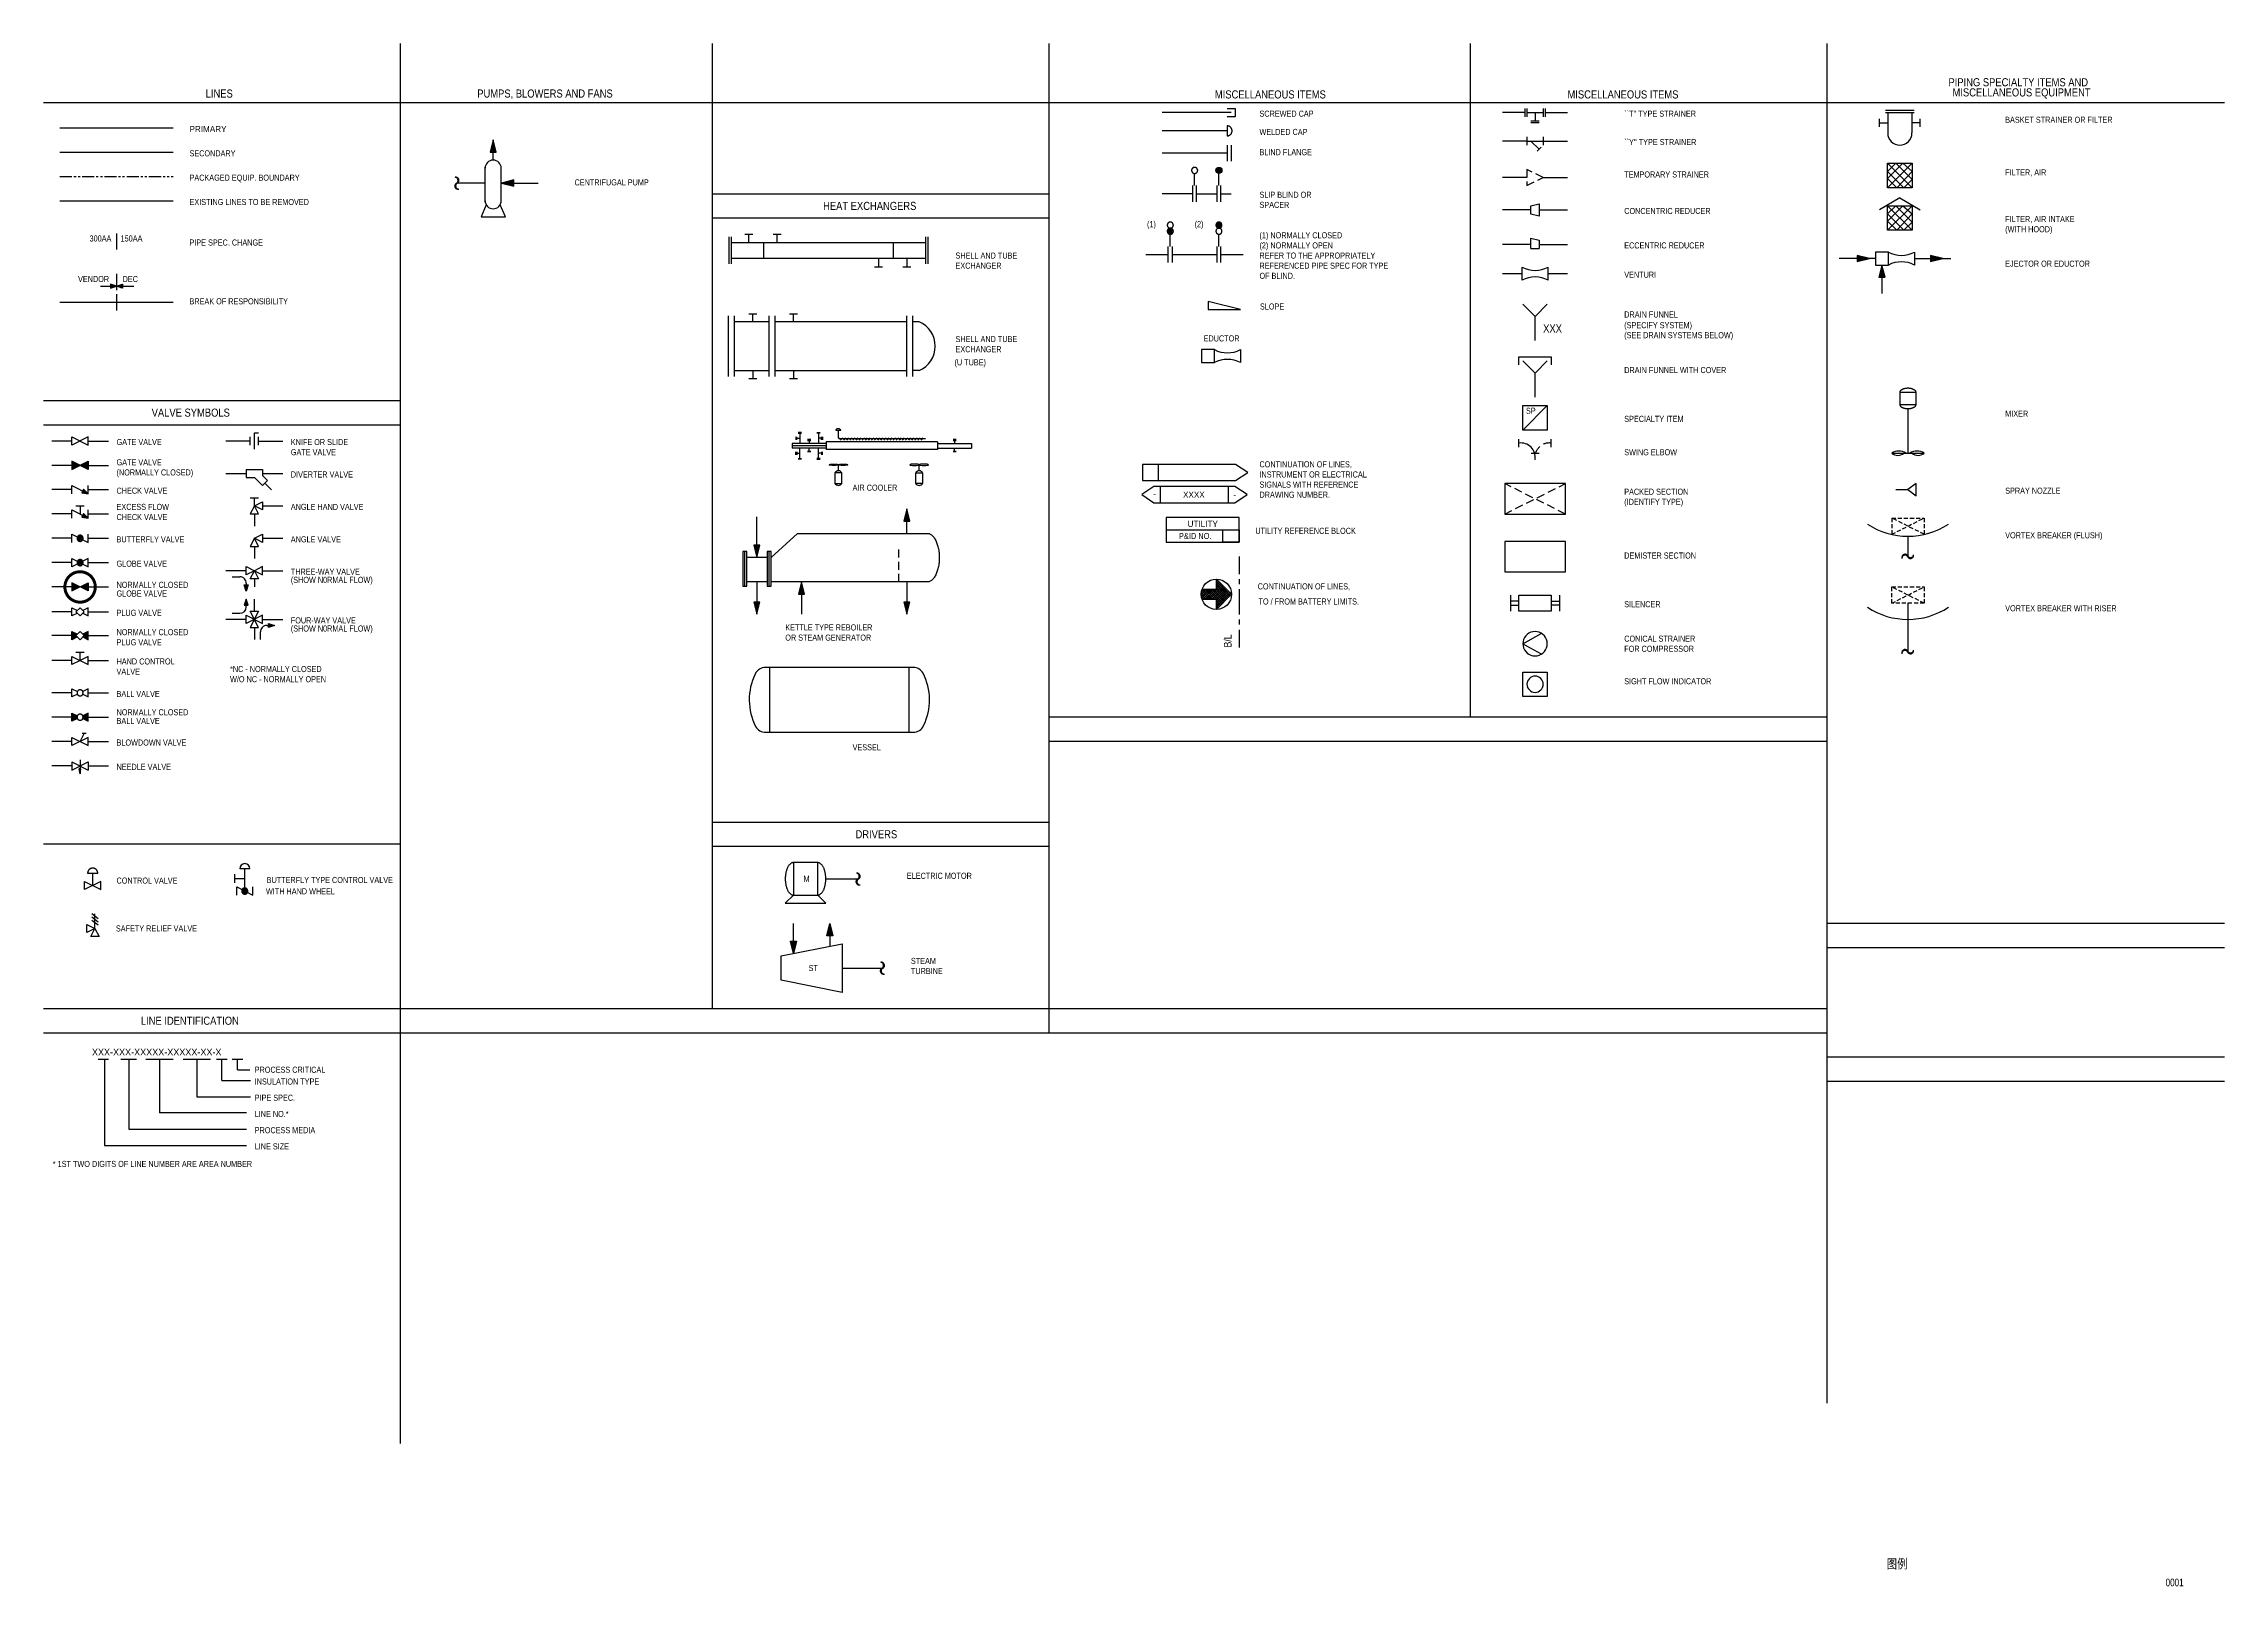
# Model space of a CAD drawing. Extents: x 25 to 832, y 13 to 584.
import ezdxf
from ezdxf.enums import TextEntityAlignment as Align

# ---------------------------------------------------------------- set-up
doc = ezdxf.new("R2010")
doc.units = 0
doc.header["$LTSCALE"] = 12
doc.header["$MEASUREMENT"] = 0
doc.header["$PDSIZE"] = 0.075
for name, pattern in [('HIDDEN', [0.375, 0.25, -0.125]), ('HIDDEN2', [0.1875, 0.125, -0.0625]), ('PHANTOM', [0.6875, 0.375, -0.0625, 0.0625, -0.0625, 0.0625, -0.0625])]:
    doc.linetypes.add(name, pattern=pattern)
doc.layers.get('0').update_dxf_attribs({"linetype": 'CONTINUOUS'})
for name, color, linetype in [('2', 3, 'CONTINUOUS'), ('3', 1, 'CONTINUOUS'), ('63', 7, 'CONTINUOUS'), ('ATEXT', 7, 'CONTINUOUS'), ('AUDIT_I_060227151703-58', 7, 'CONTINUOUS'), ('CODE', 1, 'CONTINUOUS'), ('EL', 3, 'HIDDEN'), ('EQP', 3, 'CONTINUOUS'), ('EQUIP', 3, 'CONTINUOUS'), ('FREE-TEXT', 1, 'CONTINUOUS'), ('GENERAL', 7, 'CONTINUOUS'), ('GRA', 7, 'CONTINUOUS'), ('INS', 2, 'CONTINUOUS'), ('INST', 2, 'CONTINUOUS'), ('LINENO', 2, 'CONTINUOUS'), ('MIN', 6, 'CONTINUOUS'), ('MINORP', 6, 'CONTINUOUS'), ('PIP', 1, 'CONTINUOUS'), ('PL', 5, 'PHANTOM'), ('PROCESS', 7, 'CONTINUOUS'), ('REV A', 2, 'CONTINUOUS'), ('TEXT', 2, 'CONTINUOUS')]:
    doc.layers.add(name, color=color, linetype=linetype)
doc.styles.add('FS1', font='Dengl.ttf', dxfattribs={"width": 0.85})
doc.styles.add('LETTER', font='Dengl.ttf')
doc.styles.get("Standard").update_dxf_attribs({"font": 'Dengl.ttf', "width": 0.75})
doc.styles.add('style1', font='Dengl.ttf', dxfattribs={"width": 0.9, "height": 0.09375})
doc.styles.add('VAL_TAG', font='Dengl.ttf')

msp = doc.modelspace()

# ---------------------------------------------------------------- texts
at = {"style": 'LETTER'}
msp.add_text('XXX-XXX-XXXXX-XXXXX-XX-X', height=2.5, dxfattribs=at).set_placement((42.9, 209.6))
at = {"width": 0.8}
for s, height, p in [('图例', 3.5, (711, 21.5)), ('0001', 2.8, (813.7, 14.6))]:
    msp.add_text(s, height=height, dxfattribs=at).set_placement(p, align=Align.MIDDLE_CENTER)
at = {"layer": '63', "color": 2, "linetype": 'Continuous', "width": 0.8649}
msp.add_text('SP', height=2.25, dxfattribs=at).set_placement((573.63, 447.03))
at = {"layer": 'FREE-TEXT', "color": 7, "linetype": 'Continuous', "width": 0.8649}
for s, height, p in [('LINES', 3, (85, 564.03)), ('PUMPS, BLOWERS AND FANS', 3, (185.5, 564.03)), ('MISCELLANEOUS ITEMS', 3, (458.5, 563.71)), ('MISCELLANEOUS ITEMS', 3, (589, 563.71)), ('PIPING SPECIALTY ITEMS AND', 3, (730, 568.21)), ('MISCELLANEOUS EQUIPMENT', 3, (731.5, 564.46)), ('SCREWED CAP', 2.25, (475, 556.96)), ("``T'' TYPE STRAINER", 2.25, (610, 556.96)), ('BASKET STRAINER OR FILTER', 2.25, (751, 554.71)), ('WELDED CAP', 2.25, (475, 550.21)), ("``Y'' TYPE STRAINER", 2.25, (610, 546.46)), ('SECONDARY', 2.25, (79, 542.28)), ('BLIND FLANGE', 2.25, (475, 542.71)), ('PACKAGED EQUIP. BOUNDARY', 2.25, (79, 533.28)), ('CENTRIFUGAL PUMP', 2.25, (221.5, 531.53)), ('TEMPORARY STRAINER', 2.25, (610, 534.46)), ('FILTER, AIR', 2.25, (751, 535.21)), ('EXISTING LINES TO BE REMOVED', 2.25, (79, 524.28)), ('HEAT EXCHANGERS', 3, (313.5, 522.46)), ('SLIP BLIND OR', 2.25, (475, 526.96)), ('SPACER', 2.25, (475, 523.21)), ('(1)', 2.25, (433.38, 516.08)), ('(2)', 2.25, (451, 516.08)), ('CONCENTRIC REDUCER', 2.25, (610, 520.96)), ('(WITH HOOD)', 2.25, (751, 514.21)), ('FILTER, AIR INTAKE', 2.25, (751, 517.96)), ('300AA', 2.25, (42.02, 510.78)), ('150AA', 2.25, (53.5, 510.78)), ('PIPE SPEC. CHANGE', 2.25, (79, 509.28)), ('(1) NORMALLY CLOSED', 2.25, (475, 511.96)), ('(2) NORMALLY OPEN', 2.25, (475, 508.21)), ('ECCENTRIC REDUCER', 2.25, (610, 508.21)), ('SHELL AND TUBE', 2.25, (362.5, 504.46)), ('EXCHANGER', 2.25, (362.5, 500.71)), ('REFER TO THE APPROPRIATELY', 2.25, (475, 504.46)), ('REFERENCED PIPE SPEC FOR TYPE', 2.25, (475, 500.71)), ('EJECTOR OR EDUCTOR', 2.25, (751, 501.46)), ('VENDOR', 2.25, (37.75, 495.78)), ('DEC', 2.25, (54.25, 495.78)), ('OF BLIND.', 2.25, (475, 496.96)), ('VENTURI', 2.25, (610, 497.38)), ('BREAK OF RESPONSIBILITY', 2.25, (79, 487.53)), ('SLOPE', 2.25, (475.18, 485.61)), ('DRAIN FUNNEL', 2.25, (610, 482.66)), ('(SPECIFY SYSTEM)', 2.25, (610, 478.7)), ('(SEE DRAIN SYSTEMS BELOW)', 2.25, (610, 475)), ('SHELL AND TUBE', 2.25, (362.5, 473.56)), ('EXCHANGER', 2.25, (362.5, 469.81)), ('EDUCTOR', 2.25, (454.34, 473.8)), ('(U TUBE)', 2.25, (362.13, 464.94)), ('DRAIN FUNNEL WITH COVER', 2.25, (610, 462.09)), ('VALVE SYMBOLS', 3, (65, 445.96)), ('SPECIALTY ITEM', 2.25, (610, 444.03)), ('MIXER', 2.25, (751, 445.96)), ('GATE VALVE', 2.25, (52, 435.46)), ('KNIFE OR SLIDE', 2.25, (116.5, 435.46)), ('GATE VALVE', 2.25, (52, 427.96)), ('GATE VALVE', 2.25, (116.5, 431.71)), ('CONTINUATION OF LINES,', 2.25, (475, 427.21)), ('SWING ELBOW', 2.25, (610, 431.68)), ('CHECK VALVE', 2.25, (52, 417.46)), ('(NORMALLY CLOSED)', 2.25, (52, 424.21)), ('DIVERTER VALVE', 2.25, (116.5, 423.46)), ('AIR COOLER', 2.25, (324.41, 418.58)), ('SIGNALS WITH REFERENCE', 2.25, (475, 419.71)), ('INSTRUMENT OR ELECTRICAL', 2.25, (475, 423.46)), ('SPRAY NOZZLE', 2.25, (751, 417.46)), ('EXCESS FLOW', 2.25, (52, 411.46)), ('ANGLE HAND VALVE', 2.25, (116.5, 411.46)), ('DRAWING NUMBER.', 2.25, (475, 415.96)), ('(IDENTIFY TYPE)', 2.25, (610, 413.33)), ('PACKED SECTION', 2.25, (610, 417.08)), ('CHECK VALVE', 2.25, (52, 407.71)), ('UTILITY REFERENCE BLOCK', 2.25, (473.47, 402.6)), ('BUTTERFLY VALVE', 2.25, (52, 399.46)), ('ANGLE VALVE', 2.25, (116.5, 399.46)), ('DEMISTER SECTION', 2.25, (610, 393.46)), ('VORTEX BREAKER (FLUSH)', 2.25, (751, 400.96)), ('GLOBE VALVE', 2.25, (52, 390.46)), ('THREE-WAY VALVE', 2.25, (116.5, 387.46)), ('GLOBE VALVE', 2.25, (52, 379.41)), ('NORMALLY CLOSED', 2.25, (52, 382.63)), ('(SHOW N0RMAL FLOW)', 2.25, (116.5, 384.46)), ('CONTINUATION OF LINES,', 2.25, (474.34, 382.04)), ('PLUG VALVE', 2.25, (52, 372.27)), ('FOUR-WAY VALVE', 2.25, (116.5, 369.46)), ('TO / FROM BATTERY LIMITS.', 2.25, (474.65, 376.46)), ('SILENCER', 2.25, (610, 375.46)), ('VORTEX BREAKER WITH RISER', 2.25, (751, 373.96)), ('NORMALLY CLOSED', 2.25, (52, 365.11)), ('PLUG VALVE', 2.25, (52, 361.36)), ('(SHOW N0RMAL FLOW)', 2.25, (116.5, 366.46)), ('OR STEAM GENERATOR', 2.25, (299.5, 363.1)), ('KETTLE TYPE REBOILER', 2.25, (299.5, 366.85)), ('CONICAL STRAINER', 2.25, (610, 362.71)), ('HAND CONTROL', 2.25, (52, 354.27)), ('FOR COMPRESSOR', 2.25, (610, 358.96)), ('VALVE', 2.25, (52, 350.52)), ('W/O NC - NORMALLY OPEN', 2.25, (94, 347.71)), ('*NC - NORMALLY CLOSED', 2.25, (94, 351.46)), ('SIGHT FLOW INDICATOR', 2.25, (610, 346.96)), ('BALL VALVE', 2.25, (52, 342.27)), ('NORMALLY CLOSED', 2.25, (52, 335.47)), ('BALL VALVE', 2.25, (52, 332.27)), ('BLOWDOWN VALVE', 2.25, (52, 324.27)), ('VESSEL', 2.25, (324.41, 322.52)), ('NEEDLE VALVE', 2.25, (52, 315.27)), ('DRIVERS', 3, (325.5, 289.96)), ('CONTROL VALVE', 2.25, (52, 273.19)), ('BUTTERFLY TYPE CONTROL VALVE', 2.25, (107.56, 273.42)), ('ELECTRIC MOTOR', 2.25, (344.5, 274.96)), ('WITH HAND WHEEL', 2.25, (107.29, 269.23)), ('SAFETY RELIEF VALVE', 2.25, (51.76, 255.48)), ('STEAM', 2.25, (346, 243.46)), ('TURBINE', 2.25, (346, 239.71)), ('LINE IDENTIFICATION', 3, (61, 220.96)), ('PROCESS CRITICAL', 2.25, (103.13, 203.2)), ('PIPE SPEC.', 2.25, (103.13, 192.84)), ('INSULATION TYPE', 2.25, (103.13, 198.84)), ('LINE NO.*', 2.25, (103.13, 186.84)), ('PROCESS MEDIA', 2.25, (103.13, 180.84)), ('* 1ST TWO DIGITS OF LINE NUMBER ARE AREA NUMBER', 2.25, (28.41, 168.35)), ('LINE SIZE', 2.25, (103.13, 174.84))]:
    msp.add_text(s, height=height, dxfattribs=at).set_placement(p)
at = {"layer": 'FREE-TEXT', "color": 7, "linetype": 'Continuous'}
msp.add_text('PRIMARY', height=2.25, dxfattribs=at).set_placement((79, 551.28))
at = {"layer": 'FREE-TEXT', "color": 4, "linetype": 'Continuous', "width": 0.8649}
for s, height, p in [('XXX', 3, (580, 477.09)), ('M', 2.25, (306.25, 273.83)), ('ST', 2.25, (308.13, 240.83))]:
    msp.add_text(s, height=height, dxfattribs=at).set_placement(p)

# ---------------------------------------------------------------- blocks, each defined once
blk = doc.blocks.new('X')
at = {"layer": 'AUDIT_I_060227151703-58', "color": 7, "linetype": 'Continuous'}
for p, q in [((0.157, 0.092), (0.158, 0.094)), ((0.158, 0.089), (0.163, 0.094)), ((0.159, 0.085), (0.168, 0.094)), ((0.16, 0.081), (0.173, 0.094)), ((0.162, 0.078), (0.178, 0.094)), ((0.163, 0.074), (0.183, 0.094)), ((0.164, 0.07), (0.188, 0.094)), ((0.165, 0.066), (0.193, 0.094)), ((0.167, 0.063), (0.198, 0.094)), ((0.168, 0.059), (0.203, 0.094)), ((0.169, 0.055), (0.208, 0.094)), ((0.17, 0.052), (0.213, 0.094)), ((0.172, 0.048), (0.217, 0.094)), ((0.173, 0.044), (0.217, 0.088)), ((0.174, 0.04), (0.214, 0.081)), ((0.175, 0.037), (0.212, 0.073)), ((0.177, 0.033), (0.209, 0.066)), ((0.178, 0.029), (0.207, 0.059)), ((0.179, 0.026), (0.205, 0.051)), ((0.18, 0.022), (0.202, 0.044)), ((0.181, 0.018), (0.2, 0.036)), ((0.183, 0.014), (0.197, 0.029)), ((0.184, 0.011), (0.195, 0.021)), ((0.185, 0.007), (0.192, 0.014)), ((0.186, 0.003), (0.19, 0.007)), ((0.158, -0.09), (0.202, -0.045)), ((0.159, -0.094), (0.204, -0.049)), ((0.16, -0.083), (0.201, -0.041)), ((0.162, -0.075), (0.2, -0.038)), ((0.164, -0.094), (0.205, -0.052)), ((0.165, -0.068), (0.199, -0.034)), ((0.167, -0.06), (0.198, -0.03)), ((0.169, -0.094), (0.206, -0.056)), ((0.17, -0.053), (0.196, -0.026)), ((0.172, -0.045), (0.195, -0.023)), ((0.174, -0.094), (0.207, -0.06)), ((0.175, -0.038), (0.194, -0.019)), ((0.177, -0.031), (0.193, -0.015)), ((0.178, -0.094), (0.209, -0.064)), ((0.18, -0.023), (0.191, -0.012)), ((0.182, -0.016), (0.19, -0.008)), ((0.183, -0.094), (0.21, -0.067)), ((0.185, -0.008), (0.189, -0.004)), ((0.187, -0.001), (0.188, 0)), ((0.188, -0.094), (0.211, -0.071)), ((0.193, -0.094), (0.212, -0.075)), ((0.198, -0.094), (0.214, -0.078)), ((0.203, -0.094), (0.215, -0.082)), ((0.208, -0.094), (0.216, -0.086)), ((0.213, -0.094), (0.217, -0.09)), ((0.218, -0.094), (0.219, -0.093))]:
    blk.add_line(p, q, dxfattribs=at)
blk = doc.blocks.new('VG1')
at = {"layer": '3', "color": 1, "linetype": 'Continuous'}
blk.add_lwpolyline([(-0.125, -0.063), (-0.125, -0.063), (-0.125, 0.063), (0.125, -0.063), (0.125, 0.063), (-0.125, -0.063)], dxfattribs=at)
at = {"layer": 'ATEXT', "color": 7, "linetype": 'Continuous'}
for p, q in [((-0.125, 0), (-0.125, 0)), ((0.125, 0), (0.125, 0))]:
    blk.add_line(p, q, dxfattribs=at)
blk = doc.blocks.new('-VBF1')
at = {"layer": '3', "color": 1, "linetype": 'Continuous'}
for points in [[(-0.125, -0.063), (-0.125, -0.063), (-0.125, 0.063), (0.125, -0.063), (0.125, 0.063)], [(-0.047, 0), (-0.047, 0), (0, 0.047), (0.047, 0), (0, -0.047), (-0.047, 0)], [(0.047, 0), (0.047, 0.002), (0.047, 0.003), (0.047, 0.005), (0.046, 0.007), (0.046, 0.008), (0.046, 0.01), (0.045, 0.011), (0.045, 0.013), (0.045, 0.014), (0.044, 0.016), (0.043, 0.018), (0.043, 0.019), (0.042, 0.021), (0.041, 0.022), (0.041, 0.023), (0.04, 0.025), (0.039, 0.026), (0.038, 0.028), (0.037, 0.029), (0.036, 0.03), (0.035, 0.031), (0.034, 0.033), (0.033, 0.034), (0.031, 0.035), (0.03, 0.036), (0.029, 0.037), (0.028, 0.038), (0.026, 0.039), (0.025, 0.04), (0.023, 0.041), (0.022, 0.041), (0.021, 0.042), (0.019, 0.043), (0.018, 0.043), (0.016, 0.044), (0.014, 0.045), (0.013, 0.045), (0.011, 0.045), (0.01, 0.046), (0.008, 0.046), (0.007, 0.046), (0.005, 0.047), (0.003, 0.047), (0.002, 0.047), (0, 0.047), (-0.002, 0.047), (-0.003, 0.047), (-0.005, 0.047), (-0.007, 0.046), (-0.008, 0.046), (-0.01, 0.046), (-0.011, 0.045), (-0.013, 0.045), (-0.014, 0.045), (-0.016, 0.044), (-0.018, 0.043), (-0.019, 0.043), (-0.021, 0.042), (-0.022, 0.041), (-0.023, 0.041), (-0.025, 0.04), (-0.026, 0.039), (-0.028, 0.038), (-0.029, 0.037), (-0.03, 0.036), (-0.031, 0.035), (-0.033, 0.034), (-0.034, 0.033), (-0.035, 0.031), (-0.036, 0.03), (-0.037, 0.029), (-0.038, 0.028), (-0.039, 0.026), (-0.04, 0.025), (-0.041, 0.023), (-0.041, 0.022), (-0.042, 0.021), (-0.043, 0.019), (-0.043, 0.018), (-0.044, 0.016), (-0.045, 0.014), (-0.045, 0.013), (-0.045, 0.011), (-0.046, 0.01), (-0.046, 0.008), (-0.046, 0.007), (-0.047, 0.005), (-0.047, 0.003), (-0.047, 0.002), (-0.047, 0), (-0.047, -0.002), (-0.047, -0.003), (-0.047, -0.005), (-0.046, -0.007), (-0.046, -0.008)], [(-0.031, 0), (-0.031, 0), (0, 0.031), (0.031, 0), (0, -0.031), (-0.031, 0)], [(-0.016, 0), (-0.016, 0), (0, 0.016), (0.016, 0), (0, -0.016), (-0.016, 0)], [(-0.046, -0.008), (-0.046, -0.01), (-0.045, -0.011), (-0.045, -0.013), (-0.045, -0.014), (-0.044, -0.016), (-0.043, -0.018), (-0.043, -0.019), (-0.042, -0.021), (-0.041, -0.022), (-0.041, -0.023), (-0.04, -0.025), (-0.039, -0.026), (-0.038, -0.028), (-0.037, -0.029), (-0.036, -0.03), (-0.035, -0.031), (-0.034, -0.033), (-0.033, -0.034), (-0.031, -0.035), (-0.03, -0.036), (-0.029, -0.037), (-0.028, -0.038), (-0.026, -0.039), (-0.025, -0.04), (-0.023, -0.041), (-0.022, -0.041), (-0.021, -0.042), (-0.019, -0.043), (-0.018, -0.043), (-0.016, -0.044), (-0.014, -0.045), (-0.013, -0.045), (-0.011, -0.045), (-0.01, -0.046), (-0.008, -0.046), (-0.007, -0.046), (-0.005, -0.047), (-0.003, -0.047), (-0.002, -0.047), (0, -0.047), (0.002, -0.047), (0.003, -0.047), (0.005, -0.047), (0.007, -0.046), (0.008, -0.046), (0.01, -0.046), (0.011, -0.045), (0.013, -0.045), (0.014, -0.045), (0.016, -0.044), (0.018, -0.043), (0.019, -0.043), (0.021, -0.042), (0.022, -0.041), (0.023, -0.041), (0.025, -0.04), (0.026, -0.039), (0.028, -0.038), (0.029, -0.037), (0.03, -0.036), (0.031, -0.035), (0.033, -0.034), (0.034, -0.033), (0.035, -0.031), (0.036, -0.03), (0.037, -0.029), (0.038, -0.028), (0.039, -0.026), (0.04, -0.025), (0.041, -0.023), (0.041, -0.022), (0.042, -0.021), (0.043, -0.019), (0.043, -0.018), (0.044, -0.016), (0.045, -0.014), (0.045, -0.013), (0.045, -0.011), (0.046, -0.01), (0.046, -0.008), (0.046, -0.007), (0.047, -0.005), (0.047, -0.003), (0.047, -0.002), (0.047, 0)]]:
    blk.add_lwpolyline(points, dxfattribs=at)
at = {"layer": 'ATEXT', "color": 7, "linetype": 'Continuous'}
for p, q in [((-0.125, 0), (-0.125, 0)), ((0.125, 0), (0.125, 0))]:
    blk.add_line(p, q, dxfattribs=at)
blk = doc.blocks.new('VA3')
at = {"layer": '3', "color": 1, "linetype": 'Continuous'}
blk.add_lwpolyline([(0, 0), (0, 0), (0.063, -0.125), (-0.063, -0.125), (0, 0), (-0.125, -0.063), (-0.125, 0.063), (0, 0), (0.125, -0.063), (0.125, 0.063), (0, 0)], dxfattribs=at)
at = {"layer": 'ATEXT', "color": 7, "linetype": 'Continuous'}
for p, q in [((-0.125, 0), (-0.125, 0)), ((0.125, 0), (0.125, 0)), ((0, -0.125), (0, -0.125))]:
    blk.add_line(p, q, dxfattribs=at)
blk = doc.blocks.new('VA4')
at = {"layer": '3', "color": 1, "linetype": 'Continuous'}
for points in [[(-0.125, -0.063), (-0.125, -0.063), (-0.125, 0.063), (0.125, -0.063), (0.125, 0.063), (-0.125, -0.063)], [(-0.063, 0.125), (-0.063, 0.125), (0.063, 0.125), (-0.063, -0.125), (0.063, -0.125), (-0.063, 0.125)]]:
    blk.add_lwpolyline(points, dxfattribs=at)
at = {"layer": 'ATEXT', "color": 7, "linetype": 'Continuous'}
for p, q in [((-0.125, 0), (-0.125, 0)), ((0, 0.125), (0, 0.125)), ((0.125, 0), (0.125, 0)), ((0, -0.125), (0, -0.125))]:
    blk.add_line(p, q, dxfattribs=at)
blk = doc.blocks.new('-VGL1')
at = {"layer": '3', "color": 1, "linetype": 'Continuous'}
for points in [[(-0.125, -0.063), (-0.125, -0.063), (-0.125, 0.063), (0.125, -0.063), (0.125, 0.063), (-0.125, -0.063)], [(-0.047, 0), (-0.047, 0), (0, 0.047), (0.047, 0), (0, -0.047), (-0.047, 0)], [(0.047, 0), (0.047, 0.002), (0.047, 0.003), (0.047, 0.005), (0.046, 0.007), (0.046, 0.008), (0.046, 0.01), (0.045, 0.011), (0.045, 0.013), (0.045, 0.014), (0.044, 0.016), (0.043, 0.018), (0.043, 0.019), (0.042, 0.021), (0.041, 0.022), (0.041, 0.023), (0.04, 0.025), (0.039, 0.026), (0.038, 0.028), (0.037, 0.029), (0.036, 0.03), (0.035, 0.031), (0.034, 0.033), (0.033, 0.034), (0.031, 0.035), (0.03, 0.036), (0.029, 0.037), (0.028, 0.038), (0.026, 0.039), (0.025, 0.04), (0.023, 0.041), (0.022, 0.041), (0.021, 0.042), (0.019, 0.043), (0.018, 0.043), (0.016, 0.044), (0.014, 0.045), (0.013, 0.045), (0.011, 0.045), (0.01, 0.046), (0.008, 0.046), (0.007, 0.046), (0.005, 0.047), (0.003, 0.047), (0.002, 0.047), (0, 0.047), (-0.002, 0.047), (-0.003, 0.047), (-0.005, 0.047), (-0.007, 0.046), (-0.008, 0.046), (-0.01, 0.046), (-0.011, 0.045), (-0.013, 0.045), (-0.014, 0.045), (-0.016, 0.044), (-0.018, 0.043), (-0.019, 0.043), (-0.021, 0.042), (-0.022, 0.041), (-0.023, 0.041), (-0.025, 0.04), (-0.026, 0.039), (-0.028, 0.038), (-0.029, 0.037), (-0.03, 0.036), (-0.031, 0.035), (-0.033, 0.034), (-0.034, 0.033), (-0.035, 0.031), (-0.036, 0.03), (-0.037, 0.029), (-0.038, 0.028), (-0.039, 0.026), (-0.04, 0.025), (-0.041, 0.023), (-0.041, 0.022), (-0.042, 0.021), (-0.043, 0.019), (-0.043, 0.018), (-0.044, 0.016), (-0.045, 0.014), (-0.045, 0.013), (-0.045, 0.011), (-0.046, 0.01), (-0.046, 0.008), (-0.046, 0.007), (-0.047, 0.005), (-0.047, 0.003), (-0.047, 0.002), (-0.047, 0), (-0.047, -0.002), (-0.047, -0.003), (-0.047, -0.005), (-0.046, -0.007), (-0.046, -0.008)], [(-0.031, 0), (-0.031, 0), (0, 0.031), (0.031, 0), (0, -0.031), (-0.031, 0)], [(-0.016, 0), (-0.016, 0), (0, 0.016), (0.016, 0), (0, -0.016), (-0.016, 0)], [(-0.046, -0.008), (-0.046, -0.01), (-0.045, -0.011), (-0.045, -0.013), (-0.045, -0.014), (-0.044, -0.016), (-0.043, -0.018), (-0.043, -0.019), (-0.042, -0.021), (-0.041, -0.022), (-0.041, -0.023), (-0.04, -0.025), (-0.039, -0.026), (-0.038, -0.028), (-0.037, -0.029), (-0.036, -0.03), (-0.035, -0.031), (-0.034, -0.033), (-0.033, -0.034), (-0.031, -0.035), (-0.03, -0.036), (-0.029, -0.037), (-0.028, -0.038), (-0.026, -0.039), (-0.025, -0.04), (-0.023, -0.041), (-0.022, -0.041), (-0.021, -0.042), (-0.019, -0.043), (-0.018, -0.043), (-0.016, -0.044), (-0.014, -0.045), (-0.013, -0.045), (-0.011, -0.045), (-0.01, -0.046), (-0.008, -0.046), (-0.007, -0.046), (-0.005, -0.047), (-0.003, -0.047), (-0.002, -0.047), (0, -0.047), (0.002, -0.047), (0.003, -0.047), (0.005, -0.047), (0.007, -0.046), (0.008, -0.046), (0.01, -0.046), (0.011, -0.045), (0.013, -0.045), (0.014, -0.045), (0.016, -0.044), (0.018, -0.043), (0.019, -0.043), (0.021, -0.042), (0.022, -0.041), (0.023, -0.041), (0.025, -0.04), (0.026, -0.039), (0.028, -0.038), (0.029, -0.037), (0.03, -0.036), (0.031, -0.035), (0.033, -0.034), (0.034, -0.033), (0.035, -0.031), (0.036, -0.03), (0.037, -0.029), (0.038, -0.028), (0.039, -0.026), (0.04, -0.025), (0.041, -0.023), (0.041, -0.022), (0.042, -0.021), (0.043, -0.019), (0.043, -0.018), (0.044, -0.016), (0.045, -0.014), (0.045, -0.013), (0.045, -0.011), (0.046, -0.01), (0.046, -0.008), (0.046, -0.007), (0.047, -0.005), (0.047, -0.003), (0.047, -0.002), (0.047, 0)]]:
    blk.add_lwpolyline(points, dxfattribs=at)
at = {"layer": 'ATEXT', "color": 7, "linetype": 'Continuous'}
for p, q in [((-0.125, 0), (-0.125, 0)), ((0.125, 0), (0.125, 0))]:
    blk.add_line(p, q, dxfattribs=at)
blk = doc.blocks.new('-IVH6')
at = {"layer": '63', "color": 2, "linetype": 'Continuous'}
for points in [[(0, 0), (0, 0), (-0.125, -0.063), (-0.125, 0.063), (0.125, -0.063), (0.125, 0.063), (0, 0), (0, 0.125)], [(-0.063, 0.125), (-0.063, 0.125), (0.063, 0.125)]]:
    blk.add_lwpolyline(points, dxfattribs=at)
at = {"layer": 'ATEXT', "color": 7, "linetype": 'Continuous'}
for p, q in [((-0.125, 0), (-0.125, 0)), ((0.125, 0), (0.125, 0))]:
    blk.add_line(p, q, dxfattribs=at)
blk = doc.blocks.new('VA2')
at = {"layer": '3', "color": 1, "linetype": 'Continuous'}
blk.add_lwpolyline([(0, 0), (0, 0), (-0.063, -0.125), (0.063, -0.125), (0, 0), (0.125, 0.063), (0.125, -0.063), (0, 0)], dxfattribs=at)
at = {"layer": 'ATEXT', "color": 7, "linetype": 'Continuous'}
for p, q in [((0.125, 0), (0.125, 0)), ((0, -0.125), (0, -0.125))]:
    blk.add_line(p, q, dxfattribs=at)
blk = doc.blocks.new('HV1')
at = {"layer": '2', "color": 3, "linetype": 'Continuous'}
blk.add_lwpolyline([(0, 0), (0.026, 0.001), (0.052, 0.003), (0.078, 0.006), (0.104, 0.011), (0.129, 0.017), (0.155, 0.024), (0.179, 0.033), (0.203, 0.043), (0.227, 0.054), (0.25, 0.067), (0.272, 0.081), (0.294, 0.095), (0.315, 0.111), (0.335, 0.128), (0.354, 0.146), (0.372, 0.165), (0.389, 0.185), (0.405, 0.206), (0.419, 0.228), (0.433, 0.25), (0.446, 0.273), (0.457, 0.297), (0.467, 0.321), (0.476, 0.345), (0.483, 0.371), (0.489, 0.396), (0.494, 0.422), (0.497, 0.448), (0.499, 0.474), (0.5, 0.5), (0.499, 0.526), (0.497, 0.552), (0.494, 0.578), (0.489, 0.604), (0.483, 0.629), (0.476, 0.655), (0.467, 0.679), (0.457, 0.703), (0.446, 0.727), (0.433, 0.75), (0.419, 0.772), (0.405, 0.794), (0.389, 0.815), (0.372, 0.835), (0.354, 0.854), (0.335, 0.872), (0.315, 0.889), (0.294, 0.905), (0.272, 0.919), (0.25, 0.933), (0.227, 0.946), (0.203, 0.957), (0.179, 0.967), (0.155, 0.976), (0.129, 0.983), (0.104, 0.989), (0.078, 0.994), (0.052, 0.997), (0.026, 0.999), (0, 1)], dxfattribs=at)
blk = doc.blocks.new('-PIP1')
at = {"layer": '3', "color": 1, "linetype": 'Continuous'}
for points in [[(0, -0.078), (0.004, -0.078), (0.008, -0.078), (0.012, -0.077), (0.016, -0.076), (0.02, -0.075), (0.024, -0.074), (0.028, -0.073), (0.032, -0.071), (0.035, -0.07), (0.039, -0.068), (0.043, -0.066), (0.046, -0.063), (0.049, -0.061), (0.052, -0.058), (0.055, -0.055), (0.058, -0.052), (0.061, -0.049), (0.063, -0.046), (0.066, -0.043), (0.068, -0.039), (0.07, -0.035), (0.071, -0.032), (0.073, -0.028), (0.074, -0.024), (0.075, -0.02), (0.076, -0.016), (0.077, -0.012), (0.078, -0.008), (0.078, -0.004), (0.078, 0), (0.078, 0.004), (0.078, 0.008), (0.077, 0.012), (0.076, 0.016), (0.075, 0.02), (0.074, 0.024), (0.073, 0.028), (0.071, 0.032), (0.07, 0.035), (0.068, 0.039), (0.066, 0.043), (0.063, 0.046), (0.061, 0.049), (0.058, 0.052), (0.055, 0.055), (0.052, 0.058), (0.049, 0.061), (0.046, 0.063), (0.043, 0.066), (0.039, 0.068), (0.035, 0.07), (0.032, 0.071), (0.028, 0.073), (0.024, 0.074), (0.02, 0.075), (0.016, 0.076), (0.012, 0.077), (0.008, 0.078), (0.004, 0.078), (0, 0.078)], [(0, 0.078), (0, 0.078), (0, -0.078)]]:
    blk.add_lwpolyline(points, dxfattribs=at)
at = {"layer": 'ATEXT', "color": 7, "linetype": 'Continuous'}
for p, q in [((0, 0), (0, 0)), ((0.078, 0), (0.078, 0))]:
    blk.add_line(p, q, dxfattribs=at)
blk = doc.blocks.new('F1')
at = {"layer": '3', "color": 1, "linetype": 'Continuous'}
for p, q in [((0, 0), (0, 0)), ((0.063, 0), (0.063, 0))]:
    blk.add_line(p, q, dxfattribs=at)
for points in [[(0, 0.125), (0, 0.125), (0, -0.125)], [(0.063, 0.125), (0.063, 0.125), (0.063, -0.125)]]:
    blk.add_lwpolyline(points, dxfattribs=at)
blk = doc.blocks.new('FS1')
at = {"layer": '3', "color": 1, "linetype": 'Continuous'}
for points in [[(0.047, 0.359), (0.047, 0.361), (0.047, 0.363), (0.047, 0.364), (0.046, 0.366), (0.046, 0.368), (0.046, 0.369), (0.045, 0.371), (0.045, 0.372), (0.045, 0.374), (0.044, 0.375), (0.043, 0.377), (0.043, 0.378), (0.042, 0.38), (0.041, 0.381), (0.041, 0.383), (0.04, 0.384), (0.039, 0.386), (0.038, 0.387), (0.037, 0.388), (0.036, 0.39), (0.035, 0.391), (0.034, 0.392), (0.033, 0.393), (0.031, 0.394), (0.03, 0.395), (0.029, 0.396), (0.028, 0.397), (0.026, 0.398), (0.025, 0.399), (0.023, 0.4), (0.022, 0.401), (0.021, 0.402), (0.019, 0.402), (0.018, 0.403), (0.016, 0.403), (0.014, 0.404), (0.013, 0.404), (0.011, 0.405), (0.01, 0.405), (0.008, 0.406), (0.007, 0.406), (0.005, 0.406), (0.003, 0.406), (0.002, 0.406), (0, 0.406), (-0.002, 0.406), (-0.003, 0.406), (-0.005, 0.406), (-0.007, 0.406), (-0.008, 0.406), (-0.01, 0.405), (-0.011, 0.405), (-0.013, 0.404), (-0.014, 0.404), (-0.016, 0.403), (-0.018, 0.403), (-0.019, 0.402), (-0.021, 0.402), (-0.022, 0.401), (-0.023, 0.4), (-0.025, 0.399), (-0.026, 0.398), (-0.028, 0.397), (-0.029, 0.396), (-0.03, 0.395), (-0.031, 0.394), (-0.033, 0.393), (-0.034, 0.392), (-0.035, 0.391), (-0.036, 0.39), (-0.037, 0.388), (-0.038, 0.387), (-0.039, 0.386), (-0.04, 0.384), (-0.041, 0.383), (-0.041, 0.381), (-0.042, 0.38), (-0.043, 0.378), (-0.043, 0.377), (-0.044, 0.375), (-0.045, 0.374), (-0.045, 0.372), (-0.045, 0.371), (-0.046, 0.369), (-0.046, 0.368), (-0.046, 0.366), (-0.047, 0.364), (-0.047, 0.363), (-0.047, 0.361), (-0.047, 0.359), (-0.047, 0.358), (-0.047, 0.356), (-0.047, 0.354), (-0.046, 0.353), (-0.046, 0.351)], [(-0.046, 0.351), (-0.046, 0.35), (-0.045, 0.348), (-0.045, 0.346), (-0.045, 0.345), (-0.044, 0.343), (-0.043, 0.342), (-0.043, 0.34), (-0.042, 0.339), (-0.041, 0.337), (-0.041, 0.336), (-0.04, 0.335), (-0.039, 0.333), (-0.038, 0.332), (-0.037, 0.331), (-0.036, 0.329), (-0.035, 0.328), (-0.034, 0.327), (-0.033, 0.326), (-0.031, 0.325), (-0.03, 0.323), (-0.029, 0.322), (-0.028, 0.321), (-0.026, 0.321), (-0.025, 0.32), (-0.023, 0.319), (-0.022, 0.318), (-0.021, 0.317), (-0.019, 0.317), (-0.018, 0.316), (-0.016, 0.315), (-0.014, 0.315), (-0.013, 0.314), (-0.011, 0.314), (-0.01, 0.314), (-0.008, 0.313), (-0.007, 0.313), (-0.005, 0.313), (-0.003, 0.313), (-0.002, 0.313), (0, 0.313), (0.002, 0.313), (0.003, 0.313), (0.005, 0.313), (0.007, 0.313), (0.008, 0.313), (0.01, 0.314), (0.011, 0.314), (0.013, 0.314), (0.014, 0.315), (0.016, 0.315), (0.018, 0.316), (0.019, 0.317), (0.021, 0.317), (0.022, 0.318), (0.023, 0.319), (0.025, 0.32), (0.026, 0.321), (0.028, 0.321), (0.029, 0.322), (0.03, 0.323), (0.031, 0.325), (0.033, 0.326), (0.034, 0.327), (0.035, 0.328), (0.036, 0.329), (0.037, 0.331), (0.038, 0.332), (0.039, 0.333), (0.04, 0.335), (0.041, 0.336), (0.041, 0.337), (0.042, 0.339), (0.043, 0.34), (0.043, 0.342), (0.044, 0.343), (0.045, 0.345), (0.045, 0.346), (0.045, 0.348), (0.046, 0.35), (0.046, 0.351), (0.046, 0.353), (0.047, 0.354), (0.047, 0.356), (0.047, 0.358), (0.047, 0.359)], [(-0.031, 0.125), (-0.031, 0.125), (-0.031, -0.125)], [(0, 0.125), (0, 0.125), (0, 0.313)], [(0.031, -0.125), (0.031, -0.125), (0.031, 0.125)]]:
    blk.add_lwpolyline(points, dxfattribs=at)
at = {"layer": 'ATEXT', "color": 7, "linetype": 'Continuous'}
for p, q in [((-0.031, 0), (-0.031, 0)), ((0.031, 0), (0.031, 0))]:
    blk.add_line(p, q, dxfattribs=at)
blk = doc.blocks.new('S6')
at = {"layer": '63', "color": 2, "linetype": 'Continuous'}
for points in [[(-0.156, 0.063), (-0.156, 0.063), (-0.156, -0.063)], [(-0.125, 0.063), (-0.125, 0.063), (-0.125, -0.063)], [(-0.125, 0), (-0.125, 0), (0.125, 0)], [(0, 0), (0, 0), (0, -0.125)], [(0.125, 0.063), (0.125, 0.063), (0.125, -0.063)], [(0.156, 0.063), (0.156, 0.063), (0.156, -0.063)], [(-0.063, -0.125), (-0.063, -0.125), (0.063, -0.125)], [(0.063, -0.156), (0.063, -0.156), (-0.063, -0.156)]]:
    blk.add_lwpolyline(points, dxfattribs=at)
at = {"layer": 'ATEXT', "color": 7, "linetype": 'Continuous'}
for p, q in [((-0.156, 0), (-0.156, 0)), ((0.156, 0), (0.156, 0)), ((0, -0.156), (0, -0.156))]:
    blk.add_line(p, q, dxfattribs=at)
blk = doc.blocks.new('S1')
at = {"layer": '63', "color": 2, "linetype": 'Continuous'}
for points in [[(-0.125, 0.063), (-0.125, 0.063), (-0.125, -0.063)], [(-0.125, 0), (-0.125, 0), (0.125, 0)], [(-0.063, 0), (-0.063, 0), (0.063, -0.125)], [(0.125, 0.063), (0.125, 0.063), (0.125, -0.063)], [(0.094, -0.094), (0.094, -0.094), (0.031, -0.156)]]:
    blk.add_lwpolyline(points, dxfattribs=at)
at = {"layer": 'ATEXT', "color": 7, "linetype": 'Continuous'}
for p, q in [((-0.125, 0), (-0.125, 0)), ((0.125, 0), (0.125, 0)), ((0.063, -0.125), (0.063, -0.125))]:
    blk.add_line(p, q, dxfattribs=at)
blk = doc.blocks.new('-PIP2')
at = {"layer": '3', "color": 1, "linetype": 'Continuous'}
blk.add_lwpolyline([(-0.063, 0.063), (-0.063, 0.063), (0.063, 0.094), (0.063, -0.094), (-0.063, -0.063), (-0.063, 0.063)], dxfattribs=at)
at = {"layer": 'ATEXT', "color": 7, "linetype": 'Continuous'}
for p, q in [((-0.063, 0), (-0.063, 0)), ((0.063, 0), (0.063, 0))]:
    blk.add_line(p, q, dxfattribs=at)
blk = doc.blocks.new('PIP2E')
at = {"layer": '3', "color": 1, "linetype": 'Continuous'}
for p, q in [((-0.063, -0.063), (-0.063, 0.063)), ((0.063, 0.063), (-0.063, 0.063)), ((0.063, 0.063), (0.063, -0.094)), ((0.063, -0.094), (-0.063, -0.063))]:
    blk.add_line(p, q, dxfattribs=at)
at = {"layer": 'ATEXT', "color": 7, "linetype": 'Continuous'}
for p, q in [((-0.063, 0), (-0.063, 0)), ((0.063, 0), (0.063, 0))]:
    blk.add_line(p, q, dxfattribs=at)
blk = doc.blocks.new('D1')
at = {"layer": 'GRA', "color": 6, "linetype": 'Continuous', "const_width": 0.02}
blk.add_lwpolyline([(0, 0), (0, 0), (0.375, 0)], dxfattribs=at)
at = {"layer": 'GRA', "color": 6, "linetype": 'Continuous'}
blk.add_lwpolyline([(0.563, 0.188), (0.563, 0.188), (0.563, 0.188), (0.375, 0), (0.563, -0.188)], dxfattribs=at)
blk = doc.blocks.new('T11')
at = {"layer": '63', "color": 2, "linetype": 'Continuous'}
blk.add_lwpolyline([(-0.188, -0.188), (-0.188, -0.188), (-0.188, 0.188), (0.188, 0.188), (0.188, -0.188), (-0.188, -0.188), (0.188, 0.188)], dxfattribs=at)
at = {"layer": 'ATEXT', "color": 7, "linetype": 'Continuous'}
for p, q in [((-0.188, 0.188), (-0.188, 0.188)), ((-0.188, 0), (-0.188, 0)), ((0, 0.188), (0, 0.188)), ((0.188, 0.188), (0.188, 0.188)), ((0.188, 0), (0.188, 0)), ((-0.188, -0.188), (-0.188, -0.188)), ((0, -0.188), (0, -0.188)), ((0.188, -0.188), (0.188, -0.188))]:
    blk.add_line(p, q, dxfattribs=at)
blk = doc.blocks.new('PIP13')
at = {"layer": '3', "color": 1, "linetype": 'Continuous'}
for points in [[(-0.375, -0.125), (-0.375, -0.125), (-0.375, 0.125)], [(-0.25, 0.031), (-0.25, 0.031), (-0.375, 0.031)], [(-0.25, 0.125), (-0.25, 0.125), (0.25, 0.125), (0.25, -0.125), (-0.25, -0.125), (-0.25, 0.125)], [(0.25, 0.031), (0.25, 0.031), (0.375, 0.031)], [(0.375, 0.125), (0.375, 0.125), (0.375, -0.125)], [(-0.375, -0.031), (-0.375, -0.031), (-0.25, -0.031)], [(0.375, -0.031), (0.375, -0.031), (0.25, -0.031)]]:
    blk.add_lwpolyline(points, dxfattribs=at)
at = {"layer": 'ATEXT', "color": 7, "linetype": 'Continuous'}
for p, q in [((-0.375, 0), (-0.375, 0)), ((0.375, 0), (0.375, 0))]:
    blk.add_line(p, q, dxfattribs=at)
blk = doc.blocks.new('PIP10')
at = {"layer": '3', "color": 1, "linetype": 'Continuous'}
for points in [[(-0.188, -0.047), (-0.188, -0.047), (0.047, 0.188), (0.188, 0.063), (-0.047, -0.188), (-0.188, -0.047)], [(-0.188, 0.063), (-0.188, 0.063), (-0.063, 0.188), (0.188, -0.063), (0.063, -0.188), (-0.188, 0.063)], [(0.188, -0.188), (0.188, -0.188), (-0.188, 0.188)], [(-0.188, -0.188), (-0.188, -0.188), (-0.188, 0.188), (0.188, 0.188), (0.188, -0.188), (-0.188, -0.188), (0.188, 0.188)]]:
    blk.add_lwpolyline(points, dxfattribs=at)
at = {"layer": 'ATEXT', "color": 7, "linetype": 'Continuous'}
blk.add_line((-0.188, 0), (-0.188, 0), dxfattribs=at)
blk = doc.blocks.new('-PIP9')
at = {"layer": '3', "color": 1, "linetype": 'Continuous', "const_width": 0.02}
blk.add_lwpolyline([(0, 0), (0, 0), (0.188, 0)], dxfattribs=at)
at = {"layer": '3', "color": 1, "linetype": 'Continuous'}
blk.add_lwpolyline([(0.188, 0), (0.188, 0), (0.313, -0.094), (0.313, 0.094), (0.188, 0)], dxfattribs=at)
blk = doc.blocks.new('FS3')
at = {"layer": 'ATEXT', "color": 7, "linetype": 'Continuous'}
for p, q in [((0, 0.031), (0, 0.031)), ((0, -0.031), (0, -0.031))]:
    blk.add_line(p, q, dxfattribs=at)
at = {"layer": 'PIP', "color": 1, "linetype": 'Continuous'}
for p, q in [((-0.406, 0), (-0.359, 0.047)), ((-0.391, 0), (-0.359, 0.031)), ((-0.375, 0), (-0.359, 0.016)), ((-0.359, 0.047), (-0.313, 0)), ((-0.359, 0.031), (-0.328, 0)), ((-0.359, 0.016), (-0.344, 0)), ((-0.359, -0.047), (-0.406, 0)), ((-0.359, -0.031), (-0.391, 0)), ((-0.359, -0.016), (-0.375, 0)), ((-0.344, 0), (-0.359, -0.016)), ((-0.328, 0), (-0.359, -0.031)), ((-0.313, 0), (-0.359, -0.047)), ((-0.359, -0.031), (-0.359, -0.016)), ((-0.359, -0.047), (-0.359, -0.031))]:
    blk.add_line(p, q, dxfattribs=at)
for points in [[(-0.406, 0), (-0.406, 0.002), (-0.406, 0.003), (-0.407, 0.005), (-0.407, 0.007), (-0.407, 0.008), (-0.407, 0.01), (-0.408, 0.011), (-0.408, 0.013), (-0.409, 0.014), (-0.409, 0.016), (-0.41, 0.018), (-0.41, 0.019), (-0.411, 0.021), (-0.412, 0.022), (-0.413, 0.023), (-0.413, 0.025), (-0.414, 0.026), (-0.415, 0.028), (-0.416, 0.029), (-0.417, 0.03), (-0.418, 0.031), (-0.419, 0.033), (-0.421, 0.034), (-0.422, 0.035), (-0.423, 0.036), (-0.424, 0.037), (-0.426, 0.038), (-0.427, 0.039), (-0.428, 0.04), (-0.43, 0.041), (-0.431, 0.041), (-0.433, 0.042), (-0.434, 0.043), (-0.436, 0.043), (-0.437, 0.044), (-0.439, 0.045), (-0.44, 0.045), (-0.442, 0.045), (-0.443, 0.046), (-0.445, 0.046), (-0.447, 0.046), (-0.448, 0.047), (-0.45, 0.047), (-0.451, 0.047), (-0.453, 0.047), (-0.455, 0.047), (-0.456, 0.047), (-0.458, 0.047), (-0.46, 0.046), (-0.461, 0.046), (-0.463, 0.046), (-0.464, 0.045), (-0.466, 0.045), (-0.468, 0.045), (-0.469, 0.044), (-0.471, 0.043), (-0.472, 0.043), (-0.474, 0.042), (-0.475, 0.041), (-0.477, 0.041), (-0.478, 0.04), (-0.479, 0.039), (-0.481, 0.038), (-0.482, 0.037), (-0.483, 0.036), (-0.484, 0.035), (-0.486, 0.034), (-0.487, 0.033), (-0.488, 0.031), (-0.489, 0.03), (-0.49, 0.029), (-0.491, 0.028), (-0.492, 0.026), (-0.493, 0.025), (-0.494, 0.023), (-0.495, 0.022), (-0.495, 0.021), (-0.496, 0.019), (-0.497, 0.018), (-0.497, 0.016), (-0.498, 0.014), (-0.498, 0.013), (-0.499, 0.011), (-0.499, 0.01), (-0.499, 0.008), (-0.5, 0.007), (-0.5, 0.005), (-0.5, 0.003), (-0.5, 0.002), (-0.5, 0), (-0.5, -0.002), (-0.5, -0.003), (-0.5, -0.005), (-0.5, -0.007), (-0.499, -0.008)], [(-0.313, 0), (-0.313, 0.002), (-0.313, 0.003), (-0.313, 0.005), (-0.313, 0.007), (-0.313, 0.008), (-0.314, 0.01), (-0.314, 0.011), (-0.314, 0.013), (-0.315, 0.014), (-0.315, 0.016), (-0.316, 0.018), (-0.317, 0.019), (-0.317, 0.021), (-0.318, 0.022), (-0.319, 0.023), (-0.32, 0.025), (-0.321, 0.026), (-0.321, 0.028), (-0.322, 0.029), (-0.323, 0.03), (-0.325, 0.031), (-0.326, 0.033), (-0.327, 0.034), (-0.328, 0.035), (-0.329, 0.036), (-0.331, 0.037), (-0.332, 0.038), (-0.333, 0.039), (-0.335, 0.04), (-0.336, 0.041), (-0.337, 0.041), (-0.339, 0.042), (-0.34, 0.043), (-0.342, 0.043), (-0.343, 0.044), (-0.345, 0.045), (-0.346, 0.045), (-0.348, 0.045), (-0.35, 0.046), (-0.351, 0.046), (-0.353, 0.046), (-0.354, 0.047), (-0.356, 0.047), (-0.358, 0.047), (-0.359, 0.047), (-0.361, 0.047), (-0.363, 0.047), (-0.364, 0.047), (-0.366, 0.046), (-0.368, 0.046), (-0.369, 0.046), (-0.371, 0.045), (-0.372, 0.045), (-0.374, 0.045), (-0.375, 0.044), (-0.377, 0.043), (-0.378, 0.043), (-0.38, 0.042), (-0.381, 0.041), (-0.383, 0.041), (-0.384, 0.04), (-0.386, 0.039), (-0.387, 0.038), (-0.388, 0.037), (-0.39, 0.036), (-0.391, 0.035), (-0.392, 0.034), (-0.393, 0.033), (-0.394, 0.031), (-0.395, 0.03), (-0.396, 0.029), (-0.397, 0.028), (-0.398, 0.026), (-0.399, 0.025), (-0.4, 0.023), (-0.401, 0.022), (-0.402, 0.021), (-0.402, 0.019), (-0.403, 0.018), (-0.403, 0.016), (-0.404, 0.014), (-0.404, 0.013), (-0.405, 0.011), (-0.405, 0.01), (-0.406, 0.008), (-0.406, 0.007), (-0.406, 0.005), (-0.406, 0.003), (-0.406, 0.002), (-0.406, 0), (-0.406, -0.002), (-0.406, -0.003), (-0.406, -0.005), (-0.406, -0.007), (-0.406, -0.008)], [(-0.125, 0.031), (-0.125, 0.031), (0.125, 0.031)], [(-0.499, -0.008), (-0.499, -0.01), (-0.499, -0.011), (-0.498, -0.013), (-0.498, -0.014), (-0.497, -0.016), (-0.497, -0.018), (-0.496, -0.019), (-0.495, -0.021), (-0.495, -0.022), (-0.494, -0.023), (-0.493, -0.025), (-0.492, -0.026), (-0.491, -0.028), (-0.49, -0.029), (-0.489, -0.03), (-0.488, -0.031), (-0.487, -0.033), (-0.486, -0.034), (-0.484, -0.035), (-0.483, -0.036), (-0.482, -0.037), (-0.481, -0.038), (-0.479, -0.039), (-0.478, -0.04), (-0.477, -0.041), (-0.475, -0.041), (-0.474, -0.042), (-0.472, -0.043), (-0.471, -0.043), (-0.469, -0.044), (-0.468, -0.045), (-0.466, -0.045), (-0.464, -0.045), (-0.463, -0.046), (-0.461, -0.046), (-0.46, -0.046), (-0.458, -0.047), (-0.456, -0.047), (-0.455, -0.047), (-0.453, -0.047), (-0.451, -0.047), (-0.45, -0.047), (-0.448, -0.047), (-0.447, -0.046), (-0.445, -0.046), (-0.443, -0.046), (-0.442, -0.045), (-0.44, -0.045), (-0.439, -0.045), (-0.437, -0.044), (-0.436, -0.043), (-0.434, -0.043), (-0.433, -0.042), (-0.431, -0.041), (-0.43, -0.041), (-0.428, -0.04), (-0.427, -0.039), (-0.426, -0.038), (-0.424, -0.037), (-0.423, -0.036), (-0.422, -0.035), (-0.421, -0.034), (-0.419, -0.033), (-0.418, -0.031), (-0.417, -0.03), (-0.416, -0.029), (-0.415, -0.028), (-0.414, -0.026), (-0.413, -0.025), (-0.413, -0.023), (-0.412, -0.022), (-0.411, -0.021), (-0.41, -0.019), (-0.41, -0.018), (-0.409, -0.016), (-0.409, -0.014), (-0.408, -0.013), (-0.408, -0.011), (-0.407, -0.01), (-0.407, -0.008), (-0.407, -0.007), (-0.407, -0.005), (-0.406, -0.003), (-0.406, -0.002), (-0.406, 0)], [(-0.406, -0.008), (-0.405, -0.01), (-0.405, -0.011), (-0.404, -0.013), (-0.404, -0.014), (-0.403, -0.016), (-0.403, -0.018), (-0.402, -0.019), (-0.402, -0.021), (-0.401, -0.022), (-0.4, -0.023), (-0.399, -0.025), (-0.398, -0.026), (-0.397, -0.028), (-0.396, -0.029), (-0.395, -0.03), (-0.394, -0.031), (-0.393, -0.033), (-0.392, -0.034), (-0.391, -0.035), (-0.39, -0.036), (-0.388, -0.037), (-0.387, -0.038), (-0.386, -0.039), (-0.384, -0.04), (-0.383, -0.041), (-0.381, -0.041), (-0.38, -0.042), (-0.378, -0.043), (-0.377, -0.043), (-0.375, -0.044), (-0.374, -0.045), (-0.372, -0.045), (-0.371, -0.045), (-0.369, -0.046), (-0.368, -0.046), (-0.366, -0.046), (-0.364, -0.047), (-0.363, -0.047), (-0.361, -0.047), (-0.359, -0.047), (-0.358, -0.047), (-0.356, -0.047), (-0.354, -0.047), (-0.353, -0.046), (-0.351, -0.046), (-0.35, -0.046), (-0.348, -0.045), (-0.346, -0.045), (-0.345, -0.045), (-0.343, -0.044), (-0.342, -0.043), (-0.34, -0.043), (-0.339, -0.042), (-0.337, -0.041), (-0.336, -0.041), (-0.335, -0.04), (-0.333, -0.039), (-0.332, -0.038), (-0.331, -0.037), (-0.329, -0.036), (-0.328, -0.035), (-0.327, -0.034), (-0.326, -0.033), (-0.325, -0.031), (-0.323, -0.03), (-0.322, -0.029), (-0.321, -0.028), (-0.321, -0.026), (-0.32, -0.025), (-0.319, -0.023), (-0.318, -0.022), (-0.317, -0.021), (-0.317, -0.019), (-0.316, -0.018), (-0.315, -0.016), (-0.315, -0.014), (-0.314, -0.013), (-0.314, -0.011), (-0.314, -0.01), (-0.313, -0.008), (-0.313, -0.007), (-0.313, -0.005), (-0.313, -0.003), (-0.313, -0.002), (-0.313, 0)], [(-0.125, 0), (-0.125, 0), (-0.313, 0)], [(0.125, -0.031), (0.125, -0.031), (-0.125, -0.031)]]:
    blk.add_lwpolyline(points, dxfattribs=at)
blk = doc.blocks.new('FS4')
at = {"layer": 'ATEXT', "color": 7, "linetype": 'Continuous'}
for p, q in [((0, 0.031), (0, 0.031)), ((0, -0.031), (0, -0.031))]:
    blk.add_line(p, q, dxfattribs=at)
at = {"layer": 'PIP', "color": 1, "linetype": 'Continuous'}
for p, q in [((-0.5, 0), (-0.453, 0.047)), ((-0.453, 0.047), (-0.406, 0)), ((-0.453, -0.047), (-0.5, 0)), ((-0.406, 0), (-0.453, -0.047))]:
    blk.add_line(p, q, dxfattribs=at)
for points in [[(-0.406, 0), (-0.406, 0.002), (-0.406, 0.003), (-0.407, 0.005), (-0.407, 0.007), (-0.407, 0.008), (-0.407, 0.01), (-0.408, 0.011), (-0.408, 0.013), (-0.409, 0.014), (-0.409, 0.016), (-0.41, 0.018), (-0.41, 0.019), (-0.411, 0.021), (-0.412, 0.022), (-0.413, 0.023), (-0.413, 0.025), (-0.414, 0.026), (-0.415, 0.028), (-0.416, 0.029), (-0.417, 0.03), (-0.418, 0.031), (-0.419, 0.033), (-0.421, 0.034), (-0.422, 0.035), (-0.423, 0.036), (-0.424, 0.037), (-0.426, 0.038), (-0.427, 0.039), (-0.428, 0.04), (-0.43, 0.041), (-0.431, 0.041), (-0.433, 0.042), (-0.434, 0.043), (-0.436, 0.043), (-0.437, 0.044), (-0.439, 0.045), (-0.44, 0.045), (-0.442, 0.045), (-0.443, 0.046), (-0.445, 0.046), (-0.447, 0.046), (-0.448, 0.047), (-0.45, 0.047), (-0.451, 0.047), (-0.453, 0.047), (-0.455, 0.047), (-0.456, 0.047), (-0.458, 0.047), (-0.46, 0.046), (-0.461, 0.046), (-0.463, 0.046), (-0.464, 0.045), (-0.466, 0.045), (-0.468, 0.045), (-0.469, 0.044), (-0.471, 0.043), (-0.472, 0.043), (-0.474, 0.042), (-0.475, 0.041), (-0.477, 0.041), (-0.478, 0.04), (-0.479, 0.039), (-0.481, 0.038), (-0.482, 0.037), (-0.483, 0.036), (-0.484, 0.035), (-0.486, 0.034), (-0.487, 0.033), (-0.488, 0.031), (-0.489, 0.03), (-0.49, 0.029), (-0.491, 0.028), (-0.492, 0.026), (-0.493, 0.025), (-0.494, 0.023), (-0.495, 0.022), (-0.495, 0.021), (-0.496, 0.019), (-0.497, 0.018), (-0.497, 0.016), (-0.498, 0.014), (-0.498, 0.013), (-0.499, 0.011), (-0.499, 0.01), (-0.499, 0.008), (-0.5, 0.007), (-0.5, 0.005), (-0.5, 0.003), (-0.5, 0.002), (-0.5, 0), (-0.5, -0.002), (-0.5, -0.003), (-0.5, -0.005), (-0.5, -0.007), (-0.499, -0.008)], [(-0.453, -0.047), (-0.453, -0.047), (-0.453, -0.031), (-0.484, 0), (-0.453, 0.031), (-0.422, 0), (-0.453, -0.031), (-0.453, -0.016), (-0.469, 0), (-0.453, 0.016), (-0.438, 0), (-0.453, -0.016)], [(-0.313, 0), (-0.313, 0.002), (-0.313, 0.003), (-0.313, 0.005), (-0.313, 0.007), (-0.313, 0.008), (-0.314, 0.01), (-0.314, 0.011), (-0.314, 0.013), (-0.315, 0.014), (-0.315, 0.016), (-0.316, 0.018), (-0.317, 0.019), (-0.317, 0.021), (-0.318, 0.022), (-0.319, 0.023), (-0.32, 0.025), (-0.321, 0.026), (-0.321, 0.028), (-0.322, 0.029), (-0.323, 0.03), (-0.325, 0.031), (-0.326, 0.033), (-0.327, 0.034), (-0.328, 0.035), (-0.329, 0.036), (-0.331, 0.037), (-0.332, 0.038), (-0.333, 0.039), (-0.335, 0.04), (-0.336, 0.041), (-0.337, 0.041), (-0.339, 0.042), (-0.34, 0.043), (-0.342, 0.043), (-0.343, 0.044), (-0.345, 0.045), (-0.346, 0.045), (-0.348, 0.045), (-0.35, 0.046), (-0.351, 0.046), (-0.353, 0.046), (-0.354, 0.047), (-0.356, 0.047), (-0.358, 0.047), (-0.359, 0.047), (-0.361, 0.047), (-0.363, 0.047), (-0.364, 0.047), (-0.366, 0.046), (-0.368, 0.046), (-0.369, 0.046), (-0.371, 0.045), (-0.372, 0.045), (-0.374, 0.045), (-0.375, 0.044), (-0.377, 0.043), (-0.378, 0.043), (-0.38, 0.042), (-0.381, 0.041), (-0.383, 0.041), (-0.384, 0.04), (-0.386, 0.039), (-0.387, 0.038), (-0.388, 0.037), (-0.39, 0.036), (-0.391, 0.035), (-0.392, 0.034), (-0.393, 0.033), (-0.394, 0.031), (-0.395, 0.03), (-0.396, 0.029), (-0.397, 0.028), (-0.398, 0.026), (-0.399, 0.025), (-0.4, 0.023), (-0.401, 0.022), (-0.402, 0.021), (-0.402, 0.019), (-0.403, 0.018), (-0.403, 0.016), (-0.404, 0.014), (-0.404, 0.013), (-0.405, 0.011), (-0.405, 0.01), (-0.406, 0.008), (-0.406, 0.007), (-0.406, 0.005), (-0.406, 0.003), (-0.406, 0.002), (-0.406, 0), (-0.406, -0.002), (-0.406, -0.003), (-0.406, -0.005), (-0.406, -0.007), (-0.406, -0.008)], [(0.125, 0.031), (0.125, 0.031), (-0.125, 0.031)], [(-0.406, 0), (-0.406, 0), (-0.5, 0)], [(-0.499, -0.008), (-0.499, -0.01), (-0.499, -0.011), (-0.498, -0.013), (-0.498, -0.014), (-0.497, -0.016), (-0.497, -0.018), (-0.496, -0.019), (-0.495, -0.021), (-0.495, -0.022), (-0.494, -0.023), (-0.493, -0.025), (-0.492, -0.026), (-0.491, -0.028), (-0.49, -0.029), (-0.489, -0.03), (-0.488, -0.031), (-0.487, -0.033), (-0.486, -0.034), (-0.484, -0.035), (-0.483, -0.036), (-0.482, -0.037), (-0.481, -0.038), (-0.479, -0.039), (-0.478, -0.04), (-0.477, -0.041), (-0.475, -0.041), (-0.474, -0.042), (-0.472, -0.043), (-0.471, -0.043), (-0.469, -0.044), (-0.468, -0.045), (-0.466, -0.045), (-0.464, -0.045), (-0.463, -0.046), (-0.461, -0.046), (-0.46, -0.046), (-0.458, -0.047), (-0.456, -0.047), (-0.455, -0.047), (-0.453, -0.047), (-0.451, -0.047), (-0.45, -0.047), (-0.448, -0.047), (-0.447, -0.046), (-0.445, -0.046), (-0.443, -0.046), (-0.442, -0.045), (-0.44, -0.045), (-0.439, -0.045), (-0.437, -0.044), (-0.436, -0.043), (-0.434, -0.043), (-0.433, -0.042), (-0.431, -0.041), (-0.43, -0.041), (-0.428, -0.04), (-0.427, -0.039), (-0.426, -0.038), (-0.424, -0.037), (-0.423, -0.036), (-0.422, -0.035), (-0.421, -0.034), (-0.419, -0.033), (-0.418, -0.031), (-0.417, -0.03), (-0.416, -0.029), (-0.415, -0.028), (-0.414, -0.026), (-0.413, -0.025), (-0.413, -0.023), (-0.412, -0.022), (-0.411, -0.021), (-0.41, -0.019), (-0.41, -0.018), (-0.409, -0.016), (-0.409, -0.014), (-0.408, -0.013), (-0.408, -0.011), (-0.407, -0.01), (-0.407, -0.008), (-0.407, -0.007), (-0.407, -0.005), (-0.406, -0.003), (-0.406, -0.002), (-0.406, 0)], [(-0.406, -0.008), (-0.405, -0.01), (-0.405, -0.011), (-0.404, -0.013), (-0.404, -0.014), (-0.403, -0.016), (-0.403, -0.018), (-0.402, -0.019), (-0.402, -0.021), (-0.401, -0.022), (-0.4, -0.023), (-0.399, -0.025), (-0.398, -0.026), (-0.397, -0.028), (-0.396, -0.029), (-0.395, -0.03), (-0.394, -0.031), (-0.393, -0.033), (-0.392, -0.034), (-0.391, -0.035), (-0.39, -0.036), (-0.388, -0.037), (-0.387, -0.038), (-0.386, -0.039), (-0.384, -0.04), (-0.383, -0.041), (-0.381, -0.041), (-0.38, -0.042), (-0.378, -0.043), (-0.377, -0.043), (-0.375, -0.044), (-0.374, -0.045), (-0.372, -0.045), (-0.371, -0.045), (-0.369, -0.046), (-0.368, -0.046), (-0.366, -0.046), (-0.364, -0.047), (-0.363, -0.047), (-0.361, -0.047), (-0.359, -0.047), (-0.358, -0.047), (-0.356, -0.047), (-0.354, -0.047), (-0.353, -0.046), (-0.351, -0.046), (-0.35, -0.046), (-0.348, -0.045), (-0.346, -0.045), (-0.345, -0.045), (-0.343, -0.044), (-0.342, -0.043), (-0.34, -0.043), (-0.339, -0.042), (-0.337, -0.041), (-0.336, -0.041), (-0.335, -0.04), (-0.333, -0.039), (-0.332, -0.038), (-0.331, -0.037), (-0.329, -0.036), (-0.328, -0.035), (-0.327, -0.034), (-0.326, -0.033), (-0.325, -0.031), (-0.323, -0.03), (-0.322, -0.029), (-0.321, -0.028), (-0.321, -0.026), (-0.32, -0.025), (-0.319, -0.023), (-0.318, -0.022), (-0.317, -0.021), (-0.317, -0.019), (-0.316, -0.018), (-0.315, -0.016), (-0.315, -0.014), (-0.314, -0.013), (-0.314, -0.011), (-0.314, -0.01), (-0.313, -0.008), (-0.313, -0.007), (-0.313, -0.005), (-0.313, -0.003), (-0.313, -0.002), (-0.313, 0)], [(-0.125, 0), (-0.125, 0), (-0.313, 0)], [(-0.125, -0.031), (-0.125, -0.031), (0.125, -0.031)]]:
    blk.add_lwpolyline(points, dxfattribs=at)
blk = doc.blocks.new('VN8')
at = {"layer": 'PIP', "color": 1, "linetype": 'Continuous'}
for points in [[(-0.125, -0.063), (-0.125, -0.063), (-0.125, 0.063), (-0.042, 0.021)], [(0, 0.063), (0, 0.063), (-0.063, 0), (0, -0.063), (0.063, 0), (0, 0.063)], [(0.042, -0.021), (0.042, -0.021), (0.125, -0.063), (0.125, 0.063), (0.042, 0.021)], [(-0.042, -0.021), (-0.042, -0.021), (-0.125, -0.063)]]:
    blk.add_lwpolyline(points, dxfattribs=at)
blk = doc.blocks.new('VN9')
at = {"layer": 'PIP', "color": 1, "linetype": 'Continuous'}
for p, q in [((-0.125, -0.063), (-0.125, 0.063)), ((-0.125, 0.063), (-0.042, 0.021)), ((0.125, 0.063), (0.042, 0.021)), ((0.125, -0.063), (0.125, 0.063)), ((-0.042, -0.021), (-0.125, -0.063)), ((0.042, -0.021), (0.125, -0.063))]:
    blk.add_line(p, q, dxfattribs=at)
for points in [[(0.047, 0), (0.047, 0.002), (0.047, 0.003), (0.047, 0.005), (0.046, 0.007), (0.046, 0.008), (0.046, 0.01), (0.045, 0.011), (0.045, 0.013), (0.045, 0.014), (0.044, 0.016), (0.043, 0.018), (0.043, 0.019), (0.042, 0.021), (0.041, 0.022), (0.041, 0.023), (0.04, 0.025), (0.039, 0.026), (0.038, 0.028), (0.037, 0.029), (0.036, 0.03), (0.035, 0.031), (0.034, 0.033), (0.033, 0.034), (0.031, 0.035), (0.03, 0.036), (0.029, 0.037), (0.028, 0.038), (0.026, 0.039), (0.025, 0.04), (0.023, 0.041), (0.022, 0.041), (0.021, 0.042), (0.019, 0.043), (0.018, 0.043), (0.016, 0.044), (0.014, 0.045), (0.013, 0.045), (0.011, 0.045), (0.01, 0.046), (0.008, 0.046), (0.007, 0.046), (0.005, 0.047), (0.003, 0.047), (0.002, 0.047), (0, 0.047), (-0.002, 0.047), (-0.003, 0.047), (-0.005, 0.047), (-0.007, 0.046), (-0.008, 0.046), (-0.01, 0.046), (-0.011, 0.045), (-0.013, 0.045), (-0.014, 0.045), (-0.016, 0.044), (-0.018, 0.043), (-0.019, 0.043), (-0.021, 0.042), (-0.022, 0.041), (-0.023, 0.041), (-0.025, 0.04), (-0.026, 0.039), (-0.028, 0.038), (-0.029, 0.037), (-0.03, 0.036), (-0.031, 0.035), (-0.033, 0.034), (-0.034, 0.033), (-0.035, 0.031), (-0.036, 0.03), (-0.037, 0.029), (-0.038, 0.028), (-0.039, 0.026), (-0.04, 0.025), (-0.041, 0.023), (-0.041, 0.022), (-0.042, 0.021), (-0.043, 0.019), (-0.043, 0.018), (-0.044, 0.016), (-0.045, 0.014), (-0.045, 0.013), (-0.045, 0.011), (-0.046, 0.01), (-0.046, 0.008), (-0.046, 0.007), (-0.047, 0.005), (-0.047, 0.003), (-0.047, 0.002), (-0.047, 0), (-0.047, -0.002), (-0.047, -0.003), (-0.047, -0.005), (-0.046, -0.007), (-0.046, -0.008)], [(-0.046, -0.008), (-0.046, -0.01), (-0.045, -0.011), (-0.045, -0.013), (-0.045, -0.014), (-0.044, -0.016), (-0.043, -0.018), (-0.043, -0.019), (-0.042, -0.021), (-0.041, -0.022), (-0.041, -0.023), (-0.04, -0.025), (-0.039, -0.026), (-0.038, -0.028), (-0.037, -0.029), (-0.036, -0.03), (-0.035, -0.031), (-0.034, -0.033), (-0.033, -0.034), (-0.031, -0.035), (-0.03, -0.036), (-0.029, -0.037), (-0.028, -0.038), (-0.026, -0.039), (-0.025, -0.04), (-0.023, -0.041), (-0.022, -0.041), (-0.021, -0.042), (-0.019, -0.043), (-0.018, -0.043), (-0.016, -0.044), (-0.014, -0.045), (-0.013, -0.045), (-0.011, -0.045), (-0.01, -0.046), (-0.008, -0.046), (-0.007, -0.046), (-0.005, -0.047), (-0.003, -0.047), (-0.002, -0.047), (0, -0.047), (0.002, -0.047), (0.003, -0.047), (0.005, -0.047), (0.007, -0.046), (0.008, -0.046), (0.01, -0.046), (0.011, -0.045), (0.013, -0.045), (0.014, -0.045), (0.016, -0.044), (0.018, -0.043), (0.019, -0.043), (0.021, -0.042), (0.022, -0.041), (0.023, -0.041), (0.025, -0.04), (0.026, -0.039), (0.028, -0.038), (0.029, -0.037), (0.03, -0.036), (0.031, -0.035), (0.033, -0.034), (0.034, -0.033), (0.035, -0.031), (0.036, -0.03), (0.037, -0.029), (0.038, -0.028), (0.039, -0.026), (0.04, -0.025), (0.041, -0.023), (0.041, -0.022), (0.042, -0.021), (0.043, -0.019), (0.043, -0.018), (0.044, -0.016), (0.045, -0.014), (0.045, -0.013), (0.045, -0.011), (0.046, -0.01), (0.046, -0.008), (0.046, -0.007), (0.047, -0.005), (0.047, -0.003), (0.047, -0.002), (0.047, 0)]]:
    blk.add_lwpolyline(points, dxfattribs=at)
blk = doc.blocks.new('VESHD')
at = {"layer": '2', "color": 3, "linetype": 'Continuous'}
blk.add_lwpolyline([(0, -0.5), (0.03, -0.5), (0.05, -0.5), (0.08, -0.49), (0.1, -0.49), (0.13, -0.48), (0.15, -0.48), (0.18, -0.47), (0.2, -0.46), (0.23, -0.45), (0.25, -0.43), (0.27, -0.42), (0.29, -0.4), (0.31, -0.39), (0.33, -0.37), (0.35, -0.35), (0.37, -0.33), (0.39, -0.31), (0.4, -0.29), (0.42, -0.27), (0.43, -0.25), (0.45, -0.23), (0.46, -0.2), (0.47, -0.18), (0.48, -0.15), (0.48, -0.13), (0.49, -0.1), (0.49, -0.08), (0.5, -0.05), (0.5, -0.03), (0.5, 0), (0.5, 0.03), (0.5, 0.05), (0.49, 0.08), (0.49, 0.1), (0.48, 0.13), (0.48, 0.15), (0.47, 0.18), (0.46, 0.2), (0.45, 0.23), (0.43, 0.25), (0.42, 0.27), (0.4, 0.29), (0.39, 0.31), (0.37, 0.33), (0.35, 0.35), (0.33, 0.37), (0.31, 0.39), (0.29, 0.4), (0.27, 0.42), (0.25, 0.43), (0.23, 0.45), (0.2, 0.46), (0.18, 0.47), (0.15, 0.48), (0.13, 0.48), (0.1, 0.49), (0.08, 0.49), (0.05, 0.5), (0.03, 0.5), (0, 0.5)], dxfattribs=at)
blk = doc.blocks.new('VC1')
at = {"layer": 'PIP', "color": 1, "linetype": 'Continuous'}
for points in [[(-0.125, -0.063), (-0.125, -0.063), (-0.125, 0.063), (0.125, -0.063), (0.125, 0.063)], [(0.125, -0.063), (0.055, 0.007), (0.027, -0.049), (0.125, -0.063), (0.055, 0.003), (0.031, -0.046), (0.125, -0.063), (0.055, -0.001), (0.034, -0.043), (0.125, -0.063), (0.055, -0.006), (0.038, -0.041), (0.125, -0.063), (0.055, -0.01), (0.041, -0.038), (0.125, -0.063), (0.056, -0.013), (0.044, -0.037), (0.125, -0.063), (0.057, -0.015), (0.046, -0.036), (0.125, -0.063), (0.058, -0.018), (0.049, -0.035), (0.125, -0.063), (0.059, -0.021), (0.052, -0.035), (0.125, -0.063), (0.059, -0.023), (0.054, -0.034), (0.125, -0.063), (0.06, -0.026), (0.057, -0.033), (0.125, -0.063), (0.061, -0.028), (0.059, -0.032), (0.125, -0.063), (0.06, -0.03)]]:
    blk.add_lwpolyline(points, dxfattribs=at)
blk = doc.blocks.new('F7')
at = {"layer": 'PIP', "color": 1, "linetype": 'Continuous'}
for p, q in [((0.125, 0), (0, 0)), ((0.125, 0.063), (0.125, -0.063))]:
    blk.add_line(p, q, dxfattribs=at)
blk = doc.blocks.new('VN1')
at = {"layer": 'PIP', "color": 1, "linetype": 'Continuous'}
for points in [[(-0.125, -0.063), (-0.125, -0.063), (0.125, 0.063), (0.125, -0.063), (-0.125, 0.063), (-0.125, -0.063)], [(-0.116, -0.051), (-0.116, 0.053), (-0.106, 0.048), (-0.106, -0.047), (-0.098, -0.043), (-0.098, 0.043), (-0.089, 0.039), (-0.089, -0.039), (-0.081, -0.035), (-0.081, 0.035), (-0.072, 0.032), (-0.071, -0.032), (-0.064, -0.028), (-0.064, 0.028), (-0.056, 0.024), (-0.056, -0.023), (-0.048, -0.019), (-0.048, 0.02), (-0.04, 0.016), (-0.04, -0.016), (-0.033, -0.012), (-0.033, 0.012), (-0.024, 0.008), (-0.024, -0.008), (-0.018, -0.005), (-0.018, 0.006), (-0.012, 0.003), (-0.012, -0.002), (-0.006, 0)], [(0.116, -0.051), (0.116, 0.053), (0.106, 0.048), (0.106, -0.047), (0.098, -0.043), (0.098, 0.043), (0.089, 0.039), (0.089, -0.039), (0.081, -0.035), (0.081, 0.035), (0.072, 0.032), (0.071, -0.032), (0.064, -0.028), (0.064, 0.028), (0.056, 0.024), (0.056, -0.023), (0.048, -0.019), (0.048, 0.02), (0.04, 0.016), (0.04, -0.016), (0.033, -0.012), (0.033, 0.012), (0.024, 0.008), (0.024, -0.008), (0.018, -0.005), (0.018, 0.006), (0.012, 0.003), (0.012, -0.002), (0.006, 0)]]:
    blk.add_lwpolyline(points, dxfattribs=at)
blk = doc.blocks.new('S2')
at = {"layer": 'INS', "color": 1, "linetype": 'Continuous'}
for q in [(-0.094, 0.156), (-0.094, -0.156)]:
    blk.add_line((0.188, 0), q, dxfattribs=at)
blk.add_lwpolyline([(-0.188, 0), (-0.185, 0.033), (-0.176, 0.064), (-0.162, 0.094), (-0.144, 0.121), (-0.121, 0.144), (-0.094, 0.162), (-0.064, 0.176), (-0.033, 0.185), (0, 0.188), (0.033, 0.185), (0.064, 0.176), (0.094, 0.162), (0.121, 0.144), (0.144, 0.121), (0.162, 0.094), (0.176, 0.064), (0.185, 0.033), (0.188, 0), (0.185, -0.033), (0.176, -0.064), (0.162, -0.094), (0.144, -0.121), (0.121, -0.144), (0.094, -0.162), (0.064, -0.176), (0.033, -0.185), (0, -0.188), (-0.033, -0.185), (-0.064, -0.176), (-0.094, -0.162), (-0.121, -0.144), (-0.144, -0.121), (-0.162, -0.094), (-0.176, -0.064), (-0.185, -0.033), (-0.188, 0), (-0.188, 0), (-0.188, 0)], dxfattribs=at)
blk = doc.blocks.new('P65')
at = {"layer": 'PIP', "color": 1, "linetype": 'Continuous'}
for p, q in [((-0.015, 0.093), (-0.029, 0.093)), ((0.012, -0.088), (0.026, -0.088))]:
    blk.add_line(p, q, dxfattribs=at)
for points in [[(-0.001, 0.005), (-0.008, 0.001), (-0.015, -0.005), (-0.02, -0.011), (-0.025, -0.018), (-0.028, -0.026), (-0.03, -0.034), (-0.03, -0.043), (-0.029, -0.051), (-0.026, -0.059), (-0.022, -0.066), (-0.017, -0.073), (-0.01, -0.079), (-0.003, -0.083), (0.005, -0.086), (0.005, -0.086), (0.012, -0.088)], [(-0.001, 0.005), (0.006, 0.01), (0.012, 0.016), (0.016, 0.023), (0.019, 0.031), (0.021, 0.039), (0.021, 0.048), (0.02, 0.056), (0.018, 0.064), (0.014, 0.071), (0.008, 0.078), (0.002, 0.084), (-0.005, 0.088), (-0.013, 0.091), (-0.021, 0.093), (-0.021, 0.093), (-0.029, 0.093)], [(0.013, 0.005), (0.006, 0.001), (-0.001, -0.005), (-0.006, -0.011), (-0.011, -0.018), (-0.014, -0.026), (-0.016, -0.034), (-0.016, -0.043), (-0.015, -0.051), (-0.012, -0.059), (-0.008, -0.066), (-0.003, -0.073), (0.004, -0.079), (0.011, -0.083), (0.019, -0.086), (0.019, -0.086), (0.026, -0.088)], [(0.013, 0.005), (0.02, 0.01), (0.026, 0.016), (0.03, 0.023), (0.033, 0.031), (0.035, 0.039), (0.035, 0.048), (0.034, 0.056), (0.031, 0.064), (0.028, 0.071), (0.022, 0.078), (0.016, 0.084), (0.009, 0.088), (0.001, 0.091), (-0.007, 0.093), (-0.007, 0.093), (-0.015, 0.093)]]:
    blk.add_lwpolyline(points, dxfattribs=at)
blk = doc.blocks.new('AA2')
at = {"layer": 'GRA', "color": 7, "linetype": 'Continuous'}
blk.add_lwpolyline([(0, 0), (0.188, 0.047), (0.188, -0.047), (0, 0), (0.175, 0.034), (0.175, -0.034), (0, 0), (0.162, 0.021), (0.162, -0.022), (0, 0), (0.15, 0.01), (0.15, -0.011), (0, 0), (0.139, 0)], dxfattribs=at)
blk = doc.blocks.new('AA3')
at = {"layer": 'GRA', "color": 7, "linetype": 'Continuous'}
blk.add_lwpolyline([(0, 0), (0.094, 0.031), (0.094, -0.031), (0, 0), (0.088, 0.02), (0.088, -0.02), (0, 0), (0.082, 0.012), (0.082, -0.012), (0, 0), (0.076, 0.006), (0.076, -0.006), (0, 0), (0.072, 0)], dxfattribs=at)
blk = doc.blocks.new('A13')
at = {"layer": 'GENERAL', "color": 2}
for p, q in [((3, 15), (3, 8)), ((-12, -0.12), (-9.88, 2)), ((-9.88, -2), (-12, 0.12)), ((-11.95, 0.78), (-10.73, 2)), ((-11.93, -0.9), (-9.03, 2)), ((-9.03, -2), (-11.93, 0.9)), ((-11.78, -1.6), (-8.18, 2)), ((-8.18, -2), (-11.78, 1.6)), ((-11.7, 1.88), (-11.58, 2)), ((-11.33, -2), (-7.33, 2)), ((-7.33, -2), (-11.33, 2)), ((-10.49, -2), (-6.49, 2)), ((-6.49, -2), (-10.49, 2)), ((-9.64, -2), (-3.82, 3.82)), ((-3.82, -3.82), (-9.64, 2)), ((-8.79, -2), (-3.39, 3.39)), ((-3.39, -3.39), (-8.79, 2)), ((-7.94, -2), (-2.97, 2.97)), ((-2.97, -2.97), (-7.94, 2)), ((-7.09, -2), (-2.55, 2.55)), ((-2.55, -2.55), (-7.09, 2)), ((-6.24, -2), (-2.12, 2.12)), ((-2.12, -2.12), (-6.24, 2)), ((-6, 5.88), (-5.94, 5.94)), ((-6, 5.03), (-5.52, 5.52)), ((-0.42, -0.42), (-6, 5.15)), ((-6, 4.18), (-5.09, 5.09)), ((-6, 3.33), (-4.67, 4.67)), ((-0.85, -0.85), (-6, 4.3)), ((-6, 2.49), (-4.24, 4.24)), ((-1.27, -1.27), (-6, 3.45)), ((-1.7, -1.7), (-6, 2.61)), ((-6, -2.61), (-1.7, 1.7)), ((-6, -3.45), (-1.27, 1.27)), ((-6, -4.3), (-0.85, 0.85)), ((-6, -5.15), (-0.42, 0.42)), ((3, 6), (3, 4)), ((3, 2), (3, -8)), ((-10.73, -2), (-11.95, -0.78)), ((-11.58, -2), (-11.7, -1.88)), ((-4.24, -4.24), (-6, -2.49)), ((-4.67, -4.67), (-6, -3.33)), ((-5.09, -5.09), (-6, -4.18)), ((-5.52, -5.52), (-6, -5.03)), ((-5.94, -5.94), (-6, -5.88)), ((3, -10), (3, -12)), ((3, -14), (3, -21))]:
    blk.add_line(p, q, dxfattribs=at)
blk.add_lwpolyline([(-11.66, 2), (-6, 2), (-6, 6), (0, 0), (-6, -6), (-6, -2), (-11.66, -2)], dxfattribs=at)
blk.add_circle((-6, 0), 6, dxfattribs=at)
at = {"layer": 'GENERAL', "style": 'FS1', "width": 0.85}
blk.add_text('B/L', height=3, rotation=90, dxfattribs=at).set_placement((0, -21))
blk = doc.blocks.new('mis057')
blk.add_lwpolyline([(0, 0.188), (0, -0.188), (1.125, -0.188), (1.125, 0.188), (0, 0.188), (0, 0), (1.125, 0), (1.125, -0.188), (0.875, -0.188), (0.875, 0)])
at = {"style": 'LETTER'}
blk.add_attdef('1', (0.518, 0.046), '', height=0.0938, dxfattribs=at)
at = {"style": 'LETTER', "width": 0.8}
for tag, p in [('2', (0.031, -0.142)), ('3', (0.956, -0.143))]:
    blk.add_attdef(tag, p, '', height=0.0938, dxfattribs=at)
blk = doc.blocks.new('mis007')
blk.add_line((-1.375, -0.125), (-1.375, 0.125))
blk.add_lwpolyline([(-0.1875, -0.125), (0, 0), (-0.1875, 0.125), (-1.625, 0.125), (-1.625, -0.125)], close=True)
at = {"style": 'style1'}
for tag, p in [('#', (-1.5, -0.046875)), ('DWG.NUMBER', (-0.6875, -0.046875))]:
    blk.add_attdef(tag, text='', height=0.09375, dxfattribs=at).set_placement(p, align=Align.CENTER)
blk = doc.blocks.new('FSM036')
for p, q in [((0.2, 0.1), (0, 0.1)), ((0, 0.1), (0, -0.1)), ((0.2, -0.1), (0.2, 0.1)), ((0.6, 0.1), (0.6, -0.1)), ((0, -0.1), (0.2, -0.1))]:
    blk.add_line(p, q)
for centre, start, end in [((0.4, 0.475), 241.9275, 298.0725), ((0.4, -0.475), 61.9275, 118.0725)]:
    blk.add_arc(centre, 0.425, start, end)
blk = doc.blocks.new('AIR-COOLER')
at = {"layer": 'EQP', "color": 3, "linetype": 'Continuous'}
for p, q in [((1.375, 0.094), (0, 0.094)), ((0, 0.094), (0, -0.094)), ((1.375, 0), (0, 0)), ((0.154, 0.364), (0.154, 0.239)), ((0.185, 0.239), (0.185, 0.364)), ((0.185, 0.302), (0.31, 0.302)), ((0.373, 0.541), (0.248, 0.541)), ((0.248, 0.51), (0.373, 0.51)), ((0.31, 0.51), (0.31, 0.094)), ((0.75, 0.25), (0.625, 0.25)), ((0.625, 0.219), (0.75, 0.219)), ((0.688, 0.219), (0.688, 0.094)), ((1.002, 0.541), (1.127, 0.541)), ((1.127, 0.51), (1.002, 0.51)), ((1.065, 0.51), (1.065, 0.094)), ((1.19, 0.302), (1.065, 0.302)), ((1.19, 0.239), (1.19, 0.364)), ((1.221, 0.364), (1.221, 0.239)), ((5.875, 0.156), (1.375, 0.156)), ((1.375, 0.156), (1.375, -0.156)), ((5.875, 0.156), (5.875, -0.156)), ((5.875, 0.094), (7.25, 0.094)), ((6.625, 0.25), (6.5, 0.25)), ((6.5, 0.219), (6.625, 0.219)), ((6.562, 0.219), (6.562, 0.094)), ((7.25, 0.094), (7.25, -0.094)), ((1.375, -0.094), (0, -0.094)), ((0.154, -0.364), (0.154, -0.239)), ((0.185, -0.239), (0.185, -0.364)), ((0.185, -0.302), (0.31, -0.302)), ((0.248, -0.51), (0.373, -0.51)), ((0.373, -0.541), (0.248, -0.541)), ((0.31, -0.51), (0.31, -0.094)), ((0.625, -0.219), (0.75, -0.219)), ((0.75, -0.25), (0.625, -0.25)), ((0.688, -0.219), (0.688, -0.094)), ((1.127, -0.51), (1.002, -0.51)), ((1.002, -0.541), (1.127, -0.541)), ((1.065, -0.51), (1.065, -0.094)), ((1.19, -0.302), (1.065, -0.302)), ((1.19, -0.239), (1.19, -0.364)), ((1.221, -0.364), (1.221, -0.239)), ((5.875, -0.156), (1.375, -0.156)), ((1.87, -1.012), (1.87, -0.767)), ((5.13, -1.012), (5.13, -0.767)), ((5.875, -0.094), (7.25, -0.094)), ((6.5, -0.219), (6.625, -0.219)), ((6.625, -0.25), (6.5, -0.25)), ((6.562, -0.219), (6.562, -0.094)), ((2.01, -1.097), (1.729, -1.097)), ((1.729, -1.097), (1.729, -1.518)), ((1.729, -1.518), (2.01, -1.518)), ((2.01, -1.518), (2.01, -1.097)), ((4.99, -1.097), (5.271, -1.097)), ((4.99, -1.518), (4.99, -1.097)), ((5.271, -1.518), (4.99, -1.518)), ((5.271, -1.097), (5.271, -1.518))]:
    blk.add_line(p, q, dxfattribs=at)
for centre, start, end in [((1.87, -1.171), 27.97638, 152.02362), ((1.87, -1.444), 207.97638, 332.02362), ((5.13, -1.171), 27.97638, 152.02362), ((5.13, -1.444), 207.97638, 332.02362)]:
    blk.add_arc(centre, 0.159, start, end, dxfattribs=at)
for centre in [(1.679, -0.767), (2.06, -0.767)]:
    blk.add_ellipse(centre, major_axis=(0.191, 0), ratio=0.14729, dxfattribs=at)
at = {"layer": 'EQP', "color": 3, "linetype": 'Continuous', "extrusion": (0, 0, -1)}
for centre in [(4.94, -0.767), (5.321, -0.767)]:
    blk.add_ellipse(centre, major_axis=(-0.191, 0), ratio=0.14729, dxfattribs=at)
at = {"layer": 'LINENO'}
for p, q in [((1.761, 0.628), (1.961, 0.628)), ((1.861, 0.628), (1.861, 0.338)), ((5.389, 0.275), (1.923, 0.275)), ((1.957, 0.233), (2.043, 0.318)), ((2.082, 0.233), (2.168, 0.318)), ((2.207, 0.233), (2.293, 0.318)), ((2.332, 0.233), (2.418, 0.318)), ((2.457, 0.233), (2.543, 0.318)), ((2.582, 0.233), (2.668, 0.318)), ((2.707, 0.233), (2.793, 0.318)), ((2.832, 0.233), (2.918, 0.318)), ((2.957, 0.233), (3.043, 0.318)), ((3.082, 0.233), (3.168, 0.318)), ((3.207, 0.233), (3.293, 0.318)), ((3.332, 0.233), (3.418, 0.318)), ((3.457, 0.233), (3.543, 0.318)), ((3.582, 0.233), (3.668, 0.318)), ((3.707, 0.233), (3.793, 0.318)), ((3.832, 0.233), (3.918, 0.318)), ((3.957, 0.233), (4.043, 0.318)), ((4.082, 0.233), (4.168, 0.318)), ((4.207, 0.233), (4.293, 0.318)), ((4.332, 0.233), (4.418, 0.318)), ((4.457, 0.233), (4.543, 0.318)), ((4.582, 0.233), (4.668, 0.318)), ((4.707, 0.233), (4.793, 0.318)), ((4.832, 0.233), (4.918, 0.318)), ((4.957, 0.233), (5.043, 0.318)), ((5.082, 0.233), (5.168, 0.318)), ((5.207, 0.233), (5.293, 0.318))]:
    blk.add_line(p, q, dxfattribs=at)
blk.add_lwpolyline([(1.961, 0.628, 0.152475), (1.954, 0.65, 0.106987), (1.931, 0.671, 0.074703), (1.901, 0.684, 0.061381), (1.861, 0.689, 0.061381), (1.82, 0.684, 0.074703), (1.79, 0.671, 0.106987), (1.767, 0.65, 0.151389), (1.761, 0.628, 0.151389)], format="xyb", dxfattribs=at)
blk.add_arc((1.923, 0.338), 0.0625, 180, 270, dxfattribs=at)
blk = doc.blocks.new('VALLGLC')
for p, q in [((-0.125, -0.062), (0.125, 0.062)), ((0.125, -0.062), (-0.125, 0.062)), ((-0.125, 0.062), (-0.125, -0.062)), ((0.125, 0.062), (0.125, -0.062))]:
    blk.add_line(p, q)
at = {"const_width": 0.469}
blk.add_lwpolyline([(0.023, 0, 1), (-0.023, 0, 1)], format="xyb", close=True, dxfattribs=at)
for p in [(-0.125, 0), (0.125, 0)]:
    blk.add_point(p)
for points in [[(0, 0), (-0.125, -0.062), (-0.125, 0.062)], [(0, 0), (0.125, -0.062), (0.125, 0.062)]]:
    blk.add_solid(points)
at = {"layer": 'CODE', "style": 'VAL_TAG'}
for tag, p in [('DISPLAY', (0, 0.093)), ('VALVE_CODE', (0, -0.182))]:
    blk.add_attdef(tag, text='', height=0.09, dxfattribs=at).set_placement(p, align=Align.CENTER)
at = {"layer": 'CODE', "style": 'VAL_TAG', "flags": 1}
for tag, p in [('VALVE_SIZE', (0, -0.314)), ('VALVE_SPEC', (0, -0.578)), ('VALVE_LINE', (0, -0.453)), ('VALVE_FITT', (0, -0.703)), ('VALVE_DWG', (0, -0.828))]:
    blk.add_attdef(tag, text='', height=0.09, dxfattribs=at).set_placement(p, align=Align.CENTER)
blk = doc.blocks.new('NC PLUG')
at = {"layer": 'PIP', "linetype": 'Continuous'}
h = blk.add_hatch(color=1, dxfattribs=at)
h.dxf.hatch_style = 1
h.paths.add_polyline_path([(0.125, 0.063), (0.042, 0.021), (0.063, 0), (0.042, -0.021), (0.125, -0.063)])
h.paths.add_polyline_path([(-0.042, 0.021), (-0.125, 0.063), (-0.125, -0.063), (-0.042, -0.021), (-0.063, 0)])
at = {"layer": 'PIP', "color": 1, "linetype": 'Continuous'}
for points in [[(-0.125, -0.063), (-0.125, -0.063), (-0.125, 0.063), (-0.042, 0.021)], [(0, 0.063), (0, 0.063), (-0.063, 0), (0, -0.063), (0.063, 0), (0, 0.063)], [(0.042, -0.021), (0.042, -0.021), (0.125, -0.063), (0.125, 0.063), (0.042, 0.021)], [(-0.042, -0.021), (-0.042, -0.021), (-0.125, -0.063)]]:
    blk.add_lwpolyline(points, dxfattribs=at)
blk = doc.blocks.new('NC BALL')
at = {"layer": 'PIP', "linetype": 'Continuous'}
h = blk.add_hatch(color=1, dxfattribs=at)
h.dxf.hatch_style = 1
h.paths.add_polyline_path([(0.125, 0.063), (0.042, 0.021), (0.042, 0.021), (0.043, 0.019), (0.043, 0.018), (0.044, 0.016), (0.045, 0.014), (0.045, 0.013), (0.045, 0.011), (0.046, 0.01), (0.046, 0.008), (0.046, 0.007), (0.047, 0.005), (0.047, 0.003), (0.047, 0.002), (0.047, 0), (0.047, -0.002), (0.047, -0.003), (0.047, -0.005), (0.046, -0.007), (0.046, -0.008), (0.046, -0.01), (0.045, -0.011), (0.045, -0.013), (0.045, -0.014), (0.044, -0.016), (0.043, -0.018), (0.043, -0.019), (0.042, -0.021), (0.042, -0.021), (0.125, -0.063)])
h.paths.add_polyline_path([(-0.045, 0.011), (-0.045, 0.013), (-0.045, 0.014), (-0.044, 0.016), (-0.043, 0.018), (-0.043, 0.019), (-0.042, 0.021), (-0.042, 0.021), (-0.125, 0.063), (-0.125, -0.063), (-0.042, -0.021), (-0.042, -0.021), (-0.043, -0.019), (-0.043, -0.018), (-0.044, -0.016), (-0.045, -0.014), (-0.045, -0.013), (-0.045, -0.011), (-0.046, -0.01), (-0.046, -0.008), (-0.046, -0.007), (-0.047, -0.005), (-0.047, -0.003), (-0.047, -0.002), (-0.047, 0), (-0.047, 0.002), (-0.047, 0.003), (-0.047, 0.005), (-0.046, 0.007), (-0.046, 0.008), (-0.046, 0.01)])
at = {"layer": 'PIP', "color": 1, "linetype": 'Continuous'}
for p, q in [((-0.125, -0.063), (-0.125, 0.063)), ((-0.125, 0.063), (-0.042, 0.021)), ((0.125, 0.063), (0.042, 0.021)), ((0.125, -0.063), (0.125, 0.063)), ((-0.042, -0.021), (-0.125, -0.063)), ((0.042, -0.021), (0.125, -0.063))]:
    blk.add_line(p, q, dxfattribs=at)
for points in [[(0.047, 0), (0.047, 0.002), (0.047, 0.003), (0.047, 0.005), (0.046, 0.007), (0.046, 0.008), (0.046, 0.01), (0.045, 0.011), (0.045, 0.013), (0.045, 0.014), (0.044, 0.016), (0.043, 0.018), (0.043, 0.019), (0.042, 0.021), (0.041, 0.022), (0.041, 0.023), (0.04, 0.025), (0.039, 0.026), (0.038, 0.028), (0.037, 0.029), (0.036, 0.03), (0.035, 0.031), (0.034, 0.033), (0.033, 0.034), (0.031, 0.035), (0.03, 0.036), (0.029, 0.037), (0.028, 0.038), (0.026, 0.039), (0.025, 0.04), (0.023, 0.041), (0.022, 0.041), (0.021, 0.042), (0.019, 0.043), (0.018, 0.043), (0.016, 0.044), (0.014, 0.045), (0.013, 0.045), (0.011, 0.045), (0.01, 0.046), (0.008, 0.046), (0.007, 0.046), (0.005, 0.047), (0.003, 0.047), (0.002, 0.047), (0, 0.047), (-0.002, 0.047), (-0.003, 0.047), (-0.005, 0.047), (-0.007, 0.046), (-0.008, 0.046), (-0.01, 0.046), (-0.011, 0.045), (-0.013, 0.045), (-0.014, 0.045), (-0.016, 0.044), (-0.018, 0.043), (-0.019, 0.043), (-0.021, 0.042), (-0.022, 0.041), (-0.023, 0.041), (-0.025, 0.04), (-0.026, 0.039), (-0.028, 0.038), (-0.029, 0.037), (-0.03, 0.036), (-0.031, 0.035), (-0.033, 0.034), (-0.034, 0.033), (-0.035, 0.031), (-0.036, 0.03), (-0.037, 0.029), (-0.038, 0.028), (-0.039, 0.026), (-0.04, 0.025), (-0.041, 0.023), (-0.041, 0.022), (-0.042, 0.021), (-0.043, 0.019), (-0.043, 0.018), (-0.044, 0.016), (-0.045, 0.014), (-0.045, 0.013), (-0.045, 0.011), (-0.046, 0.01), (-0.046, 0.008), (-0.046, 0.007), (-0.047, 0.005), (-0.047, 0.003), (-0.047, 0.002), (-0.047, 0), (-0.047, -0.002), (-0.047, -0.003), (-0.047, -0.005), (-0.046, -0.007), (-0.046, -0.008)], [(-0.046, -0.008), (-0.046, -0.01), (-0.045, -0.011), (-0.045, -0.013), (-0.045, -0.014), (-0.044, -0.016), (-0.043, -0.018), (-0.043, -0.019), (-0.042, -0.021), (-0.041, -0.022), (-0.041, -0.023), (-0.04, -0.025), (-0.039, -0.026), (-0.038, -0.028), (-0.037, -0.029), (-0.036, -0.03), (-0.035, -0.031), (-0.034, -0.033), (-0.033, -0.034), (-0.031, -0.035), (-0.03, -0.036), (-0.029, -0.037), (-0.028, -0.038), (-0.026, -0.039), (-0.025, -0.04), (-0.023, -0.041), (-0.022, -0.041), (-0.021, -0.042), (-0.019, -0.043), (-0.018, -0.043), (-0.016, -0.044), (-0.014, -0.045), (-0.013, -0.045), (-0.011, -0.045), (-0.01, -0.046), (-0.008, -0.046), (-0.007, -0.046), (-0.005, -0.047), (-0.003, -0.047), (-0.002, -0.047), (0, -0.047), (0.002, -0.047), (0.003, -0.047), (0.005, -0.047), (0.007, -0.046), (0.008, -0.046), (0.01, -0.046), (0.011, -0.045), (0.013, -0.045), (0.014, -0.045), (0.016, -0.044), (0.018, -0.043), (0.019, -0.043), (0.021, -0.042), (0.022, -0.041), (0.023, -0.041), (0.025, -0.04), (0.026, -0.039), (0.028, -0.038), (0.029, -0.037), (0.03, -0.036), (0.031, -0.035), (0.033, -0.034), (0.034, -0.033), (0.035, -0.031), (0.036, -0.03), (0.037, -0.029), (0.038, -0.028), (0.039, -0.026), (0.04, -0.025), (0.041, -0.023), (0.041, -0.022), (0.042, -0.021), (0.043, -0.019), (0.043, -0.018), (0.044, -0.016), (0.045, -0.014), (0.045, -0.013), (0.045, -0.011), (0.046, -0.01), (0.046, -0.008), (0.046, -0.007), (0.047, -0.005), (0.047, -0.003), (0.047, -0.002), (0.047, 0)]]:
    blk.add_lwpolyline(points, dxfattribs=at)
blk = doc.blocks.new('mis007-bi')
for p, q in [((-1.335, -0.125), (-1.335, 0.125)), ((-0.29, -0.125), (-0.29, 0.125))]:
    blk.add_line(p, q)
blk.add_lwpolyline([(0, 0), (-0.188, 0.125), (-1.438, 0.125), (-1.625, 0), (-1.438, -0.125), (-0.188, -0.125), (0, 0)])
at = {"style": 'style1'}
for tag, p in [('#', (-1.402, -0.028)), ('DWG.NUMBER', (-0.822, -0.047)), ('#', (-0.221, -0.028))]:
    blk.add_attdef(tag, text='', height=0.0938, dxfattribs=at).set_placement(p, align=Align.CENTER)
blk = doc.blocks.new('CE040')
for p, q in [((-0.2, -0.1), (-0.2, 0.1)), ((0.2, -0.1), (0.2, 0.1))]:
    blk.add_line(p, q)
for centre, start, end in [((0, 0.475), 241.9275, 298.0725), ((0, -0.475), 61.9275, 118.0725)]:
    blk.add_arc(centre, 0.425, start, end)
blk = doc.blocks.new('*X77')
at = {"color": 0}
for p, q in [((1.008, 1.123), (1.013, 1.127)), ((1.008, 1.114), (1.02, 1.126)), ((1.008, 1.105), (1.028, 1.125)), ((1.012, 1.1), (1.035, 1.124)), ((1.022, 1.102), (1.043, 1.123)), ((1.033, 1.104), (1.051, 1.122)), ((1.043, 1.105), (1.058, 1.12)), ((1.054, 1.107), (1.066, 1.119)), ((1.064, 1.109), (1.074, 1.118)), ((1.075, 1.11), (1.081, 1.117)), ((1.085, 1.112), (1.089, 1.116)), ((1.096, 1.113), (1.097, 1.114))]:
    blk.add_line(p, q, dxfattribs=at)
blk = doc.blocks.new('*X76')
at = {"color": 0}
blk.add_line((1.062, 1.108), (1.062, 1.12), dxfattribs=at)
blk = doc.blocks.new('VALSNV')
for p, q in [((-0.094, 0.044), (0.094, -0.05)), ((-0.094, 0.044), (-0.094, -0.05)), ((-0.094, -0.05), (0.094, 0.044)), ((0, 0.066), (0, -0.091)), ((0.094, 0.044), (0.094, -0.05)), ((0.009, -0.037), (-0.009, -0.037))]:
    blk.add_line(p, q)
for points in [[(0, -0.094), (-0.009, -0.037)], [(0, -0.094), (0.009, -0.037)]]:
    blk.add_lwpolyline(points)
at = {"xscale": 0.6254095206257049, "yscale": 0.6254095206257049, "zscale": 0.6254095206257049, "rotation": 270}
for name in ['*X77', '*X76']:
    blk.add_blockref(name, (-0.697, 0.594), dxfattribs=at)
at = {"layer": 'CODE', "style": 'VAL_TAG'}
for tag, p in [('DISPLAY', (0, 0.079)), ('VALVE_CODE', (0, -0.186))]:
    blk.add_attdef(tag, text='', height=0.09, dxfattribs=at).set_placement(p, align=Align.CENTER)
at = {"layer": 'CODE', "style": 'VAL_TAG', "flags": 1}
for tag, p in [('VALVE_SIZE', (0, -0.314)), ('VALVE_SPEC', (0, -0.568)), ('VALVE_LINE', (0, -0.443)), ('VALVE_DWG', (0, -0.818)), ('VALVE_FITT', (0, -0.693))]:
    blk.add_attdef(tag, text='', height=0.09, dxfattribs=at).set_placement(p, align=Align.CENTER)
blk = doc.blocks.new('PUMP1')
at = {"layer": 'EQP', "color": 3, "linetype": 'Continuous'}
for p, q in [((0.38, -7.5), (-1.5, -12)), ((7.5, -12), (5.62, -7.5)), ((-1.5, -12), (7.5, -12))]:
    blk.add_line(p, q, dxfattribs=at)
for points in [[(6, 6, 1), (0, 6, 1)], [(0, -6, 1), (6, -6, 1)]]:
    blk.add_lwpolyline(points, format="xyb", dxfattribs=at)
for points in [[(0, -6.38), (0, -6.38), (0, 6.38)], [(6, -6.38), (6, -6.38), (6, 6.38)]]:
    blk.add_lwpolyline(points, dxfattribs=at)
blk = doc.blocks.new('-IVC1')
for p, q in [((-0.125, 0), (-0.125, 0)), ((0, 0.268), (0, 0.268)), ((0.125, 0), (0.125, 0))]:
    blk.add_line(p, q)
for points in [[(-0.125, -0.063), (-0.125, -0.063), (-0.125, 0.063), (0.125, -0.063), (0.125, 0.063), (-0.125, -0.063)], [(0.078, 0.189), (0.078, 0.193), (0.078, 0.198), (0.077, 0.202), (0.076, 0.206), (0.075, 0.21), (0.074, 0.214), (0.073, 0.217), (0.071, 0.221), (0.07, 0.225), (0.068, 0.228), (0.066, 0.232), (0.063, 0.235), (0.061, 0.239), (0.058, 0.242), (0.055, 0.245), (0.052, 0.247), (0.049, 0.25), (0.046, 0.253), (0.043, 0.255), (0.039, 0.257), (0.035, 0.259), (0.032, 0.261), (0.028, 0.262), (0.024, 0.264), (0.02, 0.265), (0.016, 0.266), (0.012, 0.267), (0.008, 0.267), (0.004, 0.267), (0, 0.268), (-0.004, 0.267), (-0.008, 0.267), (-0.012, 0.267), (-0.016, 0.266), (-0.02, 0.265), (-0.024, 0.264), (-0.028, 0.262), (-0.032, 0.261), (-0.035, 0.259), (-0.039, 0.257), (-0.043, 0.255), (-0.046, 0.253), (-0.049, 0.25), (-0.052, 0.247), (-0.055, 0.245), (-0.058, 0.242), (-0.061, 0.239), (-0.063, 0.235), (-0.066, 0.232), (-0.068, 0.228), (-0.07, 0.225), (-0.071, 0.221), (-0.073, 0.217), (-0.074, 0.214), (-0.075, 0.21), (-0.076, 0.206), (-0.077, 0.202), (-0.078, 0.198), (-0.078, 0.193), (-0.078, 0.189)], [(-0.078, 0.189), (-0.078, 0.189), (0.078, 0.189)], [(0, 0), (0, 0), (0, 0.189)]]:
    blk.add_lwpolyline(points)
blk = doc.blocks.new('FSV014A')
for p, q in [((-0.062, 0.125), (0.062, 0.125)), ((0, 0), (-0.062, 0.125)), ((0.062, 0.125), (0, 0)), ((0, 0), (0.125, 0.062)), ((0.125, -0.062), (0, 0)), ((0, 0), (0, -0.225)), ((0.125, 0.062), (0.125, -0.062)), ((-0.05, -0.05), (0.05, -0.125)), ((-0.05, -0.1), (0.05, -0.175)), ((-0.05, -0.15), (0.05, -0.225))]:
    blk.add_line(p, q)
blk = doc.blocks.new('CNTRLVLV_W_HNDL_BFLY')
for p, q in [((0.203, 0.345), (0.047, 0.345)), ((0.125, 0), (0.125, 0.345)), ((-0.027, 0.125), (-0.027, 0.262)), ((0.125, 0.188), (-0.027, 0.188))]:
    blk.add_line(p, q)
blk.add_arc((0.125, 0.345), 0.0781, 0, 180)
at = {"xscale": 0.9999955367999998, "yscale": 0.9999955367999998}
blk.add_blockref('-VBF1', (0.125, 0), dxfattribs=at)

# ---------------------------------------------------------------- linework, layer by layer
at = {"layer": '2', "color": 3, "linetype": 'Continuous'}
for p, q in [((278.57, 512.45), (278.57, 502.47)), ((279.57, 502.47), (279.57, 512.45)), ((279.57, 510.45), (351.45, 510.45)), ((291.55, 504.46), (291.55, 510.45)), ((339.47, 510.45), (339.47, 504.46)), ((351.45, 512.45), (351.45, 502.47)), ((352.44, 502.47), (352.44, 512.45)), ((351.45, 504.46), (279.57, 504.46)), ((349, 481.06), (346.75, 481.06)), ((348.99, 463.04), (346.75, 463.04)), ((712, 454.96), (712, 450.46)), ((718, 454.96), (712, 454.96)), ((718, 450.46), (718, 454.96)), ((712, 450.46), (718, 450.46)), ((715, 448.96), (715, 432.46)), ((709, 432.46), (721, 432.46)), ((714.25, 432.46), (715.75, 432.46)), ((565.75, 421.2), (565.75, 409.95)), ((588.25, 421.2), (565.75, 421.2)), ((588.25, 409.95), (588.25, 421.2)), ((344.5, 402.85), (344.5, 411.85)), ((289, 393.85), (289, 408.85)), ((565.75, 409.95), (588.25, 409.95)), ((283.75, 396.05), (283.75, 383.3)), ((285.25, 396.05), (283.75, 396.05)), ((284.5, 383.3), (284.5, 396.05)), ((285.25, 383.3), (285.25, 396.05)), ((292.75, 396.05), (292.75, 383.3)), ((294.25, 396.05), (292.75, 396.05)), ((293.5, 383.3), (293.5, 396.05)), ((294.25, 393.8), (304, 402.8)), ((294.25, 383.3), (294.25, 396.05)), ((304, 402.8), (352, 402.8)), ((588.25, 399.83), (565.75, 399.83)), ((565.75, 399.83), (565.75, 388.58)), ((588.25, 388.58), (588.25, 399.83)), ((292.75, 393.8), (285.25, 393.8)), ((565.75, 388.58), (588.25, 388.58)), ((283.75, 383.3), (285.25, 383.3)), ((292.75, 384.8), (285.25, 384.8)), ((289, 384.85), (289, 372.85)), ((292.75, 383.3), (294.25, 383.3)), ((352, 384.8), (294.25, 384.8)), ((305.5, 384.85), (305.5, 372.85)), ((344.5, 384.85), (344.5, 372.85))]:
    msp.add_line(p, q, dxfattribs=at)
at = {"layer": '2', "color": 3, "linetype": 'HIDDEN'}
for p, q in [((565.75, 409.95), (588.25, 421.2)), ((588.25, 409.95), (565.75, 421.2))]:
    msp.add_line(p, q, dxfattribs=at)
at = {"layer": '2', "color": 3, "linetype": 'Continuous'}
for points in [[(278.5, 460.81), (278.5, 460.81), (278.5, 483.31)], [(280.75, 460.81), (280.75, 460.81), (280.75, 483.31)], [(293.5, 481.06), (293.5, 481.06), (280.75, 481.06)], [(293.5, 460.81), (293.5, 460.81), (293.5, 483.31)], [(295.75, 460.81), (295.75, 460.81), (295.75, 483.31)], [(344.49, 481.06), (344.49, 481.06), (295.75, 481.06)], [(344.5, 460.81), (344.5, 460.81), (344.5, 483.31)], [(346.75, 460.81), (346.75, 460.81), (346.75, 483.31)], [(280.75, 463.06), (280.75, 463.06), (293.5, 463.06)], [(295.75, 463.06), (344.49, 463.06)]]:
    msp.add_lwpolyline(points, dxfattribs=at)
for points in [[(348.99, 463.04, 0.666898), (349, 481.06, 0.666898)], [(714.25, 432.46, 0.291201), (709, 432.46, 0.291201)], [(709, 432.46, 0.369924), (713.5, 432.46, 0.369924)], [(721, 432.46, 0.291201), (715.75, 432.46, 0.291201)], [(716.5, 432.46, 0.369924), (721, 432.46, 0.369924)]]:
    msp.add_lwpolyline(points, format="xyb", dxfattribs=at)
at = {"layer": '3', "color": 1, "linetype": 'Continuous'}
for p, q in [((463, 559.96), (466, 559.96)), ((466, 556.96), (463, 556.96)), ((466, 559.96), (466, 556.96)), ((712, 526.96), (704.5, 522.46)), ((712, 526.96), (719.5, 522.46)), ((703, 504.46), (689.5, 504.46)), ((705.4, 502.06), (705.4, 491.56)), ((717.4, 504.46), (730.9, 504.46)), ((101.47, 435.46), (101.47, 438.46)), ((103, 433.96), (103, 439.96)), ((103, 439.96), (104.5, 439.96)), ((571, 434.68), (571, 437.68)), ((583, 434.68), (583, 437.68)), ((575.5, 432.43), (578.5, 432.43)), ((101.5, 415.96), (104.5, 415.96)), ((103, 412.96), (103, 415.96)), ((38.5, 325.77), (40, 328.77)), ((40.75, 328.77), (39.25, 328.77))]:
    msp.add_line(p, q, dxfattribs=at)
msp.add_lwpolyline([(104.47, 438.46), (104.47, 438.46), (104.47, 435.46)], dxfattribs=at)
msp.add_lwpolyline([(577, 430.18, 0.5), (571, 436.18, 0.5)], format="xyb", dxfattribs=at)
at = {"layer": '3', "color": 1, "linetype": 'HIDDEN'}
msp.add_lwpolyline([(583, 436.18, 0.5), (577, 430.18, 0.5)], format="xyb", dxfattribs=at)
at = {"layer": '63', "color": 2, "linetype": 'Continuous'}
for p, q in [((157, 584), (157, 66)), ((272.5, 584), (272.5, 226.96)), ((397, 584), (397, 217.96)), ((553, 584), (553, 334.96)), ((685, 584), (685, 80.9)), ((25, 562.21), (832.12, 562.21)), ((272.5, 528.46), (397, 528.46)), ((397, 519.46), (272.5, 519.46)), ((31, 488.28), (73, 488.28)), ((52, 491.28), (52, 485.28)), ((25, 451.96), (157, 451.96)), ((25, 442.96), (157, 442.96)), ((35.5, 436.96), (28, 436.96)), ((41.5, 436.96), (49, 436.96)), ((101.5, 436.96), (92.5, 436.96)), ((104.5, 436.96), (113.5, 436.96)), ((35.5, 427.96), (28, 427.96)), ((41.5, 427.96), (49, 427.96)), ((92.5, 424.96), (100, 424.96)), ((100, 426.46), (100, 423.46)), ((100, 426.46), (106, 426.46)), ((100, 423.46), (103, 423.46)), ((103, 423.46), (106, 420.46)), ((106, 426.46), (106, 424.21)), ((106, 424.96), (113.5, 424.96)), ((106, 424.21), (107.88, 422.33)), ((107.88, 422.33), (106, 420.46)), ((106.94, 421.36), (109.32, 418.89)), ((35.5, 418.96), (28, 418.96)), ((41.5, 418.96), (49, 418.96)), ((106, 412.96), (113.5, 412.96)), ((35.5, 409.96), (28, 409.96)), ((41.5, 409.96), (49, 409.96)), ((103, 409.96), (103, 405.46)), ((35.5, 400.96), (28, 400.96)), ((41.5, 400.96), (49, 400.96)), ((103, 397.96), (103, 393.46)), ((106, 400.96), (113.5, 400.96)), ((715, 401.71), (715, 394.21)), ((35.5, 391.96), (28, 391.96)), ((41.5, 391.96), (49, 391.96)), ((100, 388.96), (92.5, 388.96)), ((106, 388.96), (113.5, 388.96)), ((35.5, 382.96), (28, 382.96)), ((41.5, 382.96), (49, 382.96)), ((103, 385.96), (103, 382.96)), ((35.5, 373.77), (28, 373.77)), ((41.5, 373.77), (49, 373.77)), ((103, 373.96), (103, 378.46)), ((715, 376.96), (715, 358.96)), ((35.5, 364.96), (28, 364.96)), ((41.5, 364.96), (49, 364.96)), ((100, 370.96), (92.5, 370.96)), ((103, 367.96), (103, 363.46)), ((106, 370.96), (113.5, 370.96)), ((35.5, 355.77), (28, 355.77)), ((41.5, 355.77), (49, 355.77)), ((35.5, 343.77), (28, 343.77)), ((41.5, 343.77), (49, 343.77)), ((35.5, 334.77), (28, 334.77)), ((41.5, 334.77), (49, 334.77)), ((397, 334.96), (685, 334.96)), ((35.5, 325.77), (28, 325.77)), ((41.5, 325.77), (49, 325.77)), ((397, 325.96), (685, 325.96)), ((35.5, 316.77), (28, 316.77)), ((41.5, 316.77), (49, 316.77)), ((272.5, 295.96), (397, 295.96)), ((25, 287.92), (157, 287.92)), ((397, 286.96), (272.5, 286.96)), ((832.12, 258.46), (685, 258.46)), ((832.12, 249.46), (685, 249.46)), ((25, 226.96), (685, 226.96)), ((25, 217.96), (685, 217.96)), ((832.12, 208.96), (685, 208.96)), ((832.12, 199.96), (685, 199.96))]:
    msp.add_line(p, q, dxfattribs=at)
at = {"layer": '63', "color": 6, "linetype": 'Continuous'}
for p, q in [((464.5, 558.46), (439, 558.46)), ((463, 551.71), (439, 551.71)), ((31, 543.78), (73, 543.78)), ((463, 543.46), (439, 543.46)), ((450.25, 528.46), (439, 528.46)), ((451.75, 528.46), (459.25, 528.46)), ((460.75, 528.46), (464.5, 528.46)), ((433, 505.96), (441.25, 505.96)), ((442.75, 505.96), (459.25, 505.96)), ((460.75, 505.96), (469, 505.96))]:
    msp.add_line(p, q, dxfattribs=at)
at = {"layer": '63', "color": 2, "linetype": 'HIDDEN2'}
for p, q in [((709, 402.46), (721, 408.46)), ((721, 402.46), (709, 408.46)), ((709, 408.46), (721, 408.46)), ((709, 408.46), (709, 402.46)), ((721, 408.46), (721, 402.46)), ((709, 376.96), (721, 382.96)), ((721, 376.96), (709, 382.96))]:
    msp.add_line(p, q, dxfattribs=at)
at = {"layer": '63', "color": 2, "linetype": 'Continuous'}
for points in [[(717.25, 559.21), (717.25, 559.21), (706.75, 559.21)], [(706.75, 558.46), (706.75, 558.46), (717.25, 558.46)], [(707.5, 558.46), (707.5, 558.46), (707.5, 550.96)], [(716.5, 558.46), (716.5, 558.46), (716.5, 550.96)], [(704.5, 553.21), (704.5, 553.21), (704.5, 556.21)], [(704.5, 554.71), (704.5, 554.71), (707.5, 554.71)], [(719.5, 554.71), (719.5, 554.71), (716.5, 554.71)], [(719.5, 553.21), (719.5, 553.21), (719.5, 556.21)]]:
    msp.add_lwpolyline(points, dxfattribs=at)
at = {"layer": '63', "color": 6, "linetype": 'Continuous', "const_width": 0.48}
msp.add_lwpolyline([(31, 552.78), (31, 552.78), (73, 552.78)], dxfattribs=at)
at = {"layer": '63', "color": 2, "linetype": 'Continuous'}
for points in [[(707.5, 550.96, 1), (716.5, 550.96, 1)], [(700, 406.21, 0.3), (730, 406.21, 0.3)], [(700, 375.46, 0.3), (730, 375.46, 0.3)]]:
    msp.add_lwpolyline(points, format="xyb", dxfattribs=at)
at = {"layer": '63', "color": 2, "linetype": 'HIDDEN2'}
msp.add_lwpolyline([(709, 376.96), (709, 376.96), (709, 382.96), (721, 382.96), (721, 376.96), (709, 376.96)], dxfattribs=at)
at = {"layer": 'AUDIT_I_060227151703-58', "color": 7, "linetype": 'Continuous'}
for p, q in [((49.75, 493.53), (54.25, 495.03)), ((49.75, 495.03), (49.75, 493.53)), ((54.25, 493.53), (49.75, 495.03)), ((54.25, 495.03), (54.25, 493.53)), ((302.5, 247.36), (302.5, 258.46)), ((316, 258.46), (316, 250.06))]:
    msp.add_line(p, q, dxfattribs=at)
at = {"layer": 'EL', "color": 3, "linetype": 'HIDDEN'}
for p, q in [((574, 537.46), (574, 531.46)), ((580, 534.46), (574, 537.46)), ((574, 531.46), (580, 534.46)), ((341.5, 384.8), (341.5, 396.85))]:
    msp.add_line(p, q, dxfattribs=at)
at = {"layer": 'EQP', "color": 3, "linetype": 'Continuous'}
for p, q in [((284.5, 513.46), (287.5, 513.46)), ((286, 510.46), (286, 513.46)), ((295, 513.46), (298, 513.46)), ((296.5, 510.46), (296.5, 513.46)), ((332.5, 501.46), (335.5, 501.46)), ((334, 504.46), (334, 501.46)), ((343, 501.46), (346, 501.46)), ((344.5, 504.46), (344.5, 501.46)), ((286, 484.06), (289, 484.06)), ((287.5, 481.06), (287.5, 484.06)), ((301, 484.06), (304, 484.06)), ((302.5, 481.06), (302.5, 484.06)), ((286, 460.06), (289, 460.06)), ((287.5, 463.06), (287.5, 460.06)), ((301, 460.06), (304, 460.06)), ((302.5, 463.06), (302.5, 460.06)), ((571, 465.09), (571, 468.09)), ((571, 468.09), (583, 468.09)), ((583, 468.09), (583, 465.09)), ((302.5, 280.96), (302.5, 268.96)), ((311.5, 280.96), (302.5, 280.96)), ((311.5, 268.96), (311.5, 280.96)), ((302.5, 268.96), (299.5, 265.96)), ((302.5, 268.96), (311.5, 268.96)), ((314.5, 265.96), (311.5, 268.96)), ((299.5, 265.96), (314.5, 265.96))]:
    msp.add_line(p, q, dxfattribs=at)
at = {"layer": 'EQUIP'}
for p, q in [((345.4, 353.18), (293.65, 353.18)), ((293.65, 353.18), (293.65, 329.18)), ((345.4, 329.18), (345.4, 353.18)), ((293.65, 329.18), (345.4, 329.18))]:
    msp.add_line(p, q, dxfattribs=at)
for points in [[(293.65, 353.18), (292.2, 353.18, 0.293974), (288.36, 350.72, 0.235907), (288.53, 331.32, 0.269638), (292.2, 329.18), (293.65, 329.18)], [(350.69, 331.65, 0.235907), (350.52, 351.05, 0.269638), (346.85, 353.18), (345.4, 353.18)], [(345.4, 329.18), (346.85, 329.18, 0.293974), (350.69, 331.65, 0.235907)]]:
    msp.add_lwpolyline(points, format="xyb", dxfattribs=at)
at = {"layer": 'FREE-TEXT', "color": 4, "linetype": 'Continuous'}
for p, q in [((94.75, 386.71), (97.6, 386.71)), ((100, 384.31), (100, 381.46)), ((94.75, 373.21), (97.6, 373.21)), ((100, 375.61), (100, 378.46)), ((105.25, 363.46), (105.25, 366.31)), ((107.65, 368.71), (110.5, 368.71))]:
    msp.add_line(p, q, dxfattribs=at)
at = {"layer": 'FREE-TEXT', "color": 7, "linetype": 'Continuous'}
for p, q in [((45.25, 208.21), (49, 208.21)), ((47.5, 208.21), (47.5, 176.34)), ((53.59, 208.21), (59.43, 208.21)), ((56.51, 208.21), (56.51, 182.34)), ((62.82, 208.21), (72.96, 208.21)), ((67.89, 208.21), (67.89, 188.34)), ((76.6, 208.21), (86.72, 208.21)), ((81.66, 208.21), (81.66, 194.34)), ((88.96, 208.21), (92.9, 208.21)), ((90.93, 200.34), (90.93, 208.21)), ((94.78, 208.21), (98.71, 208.21)), ((96.74, 204.27), (96.74, 208.21)), ((96.74, 204.27), (101.32, 204.27)), ((81.66, 194.34), (101.63, 194.34)), ((90.93, 200.34), (101.63, 200.34)), ((100.13, 188.34), (67.89, 188.34)), ((56.51, 182.34), (100.13, 182.34)), ((47.5, 176.34), (100.13, 176.34))]:
    msp.add_line(p, q, dxfattribs=at)
at = {"layer": 'FREE-TEXT', "color": 4, "linetype": 'Continuous'}
for points in [[(100, 384.31, 0.414214), (97.6, 386.71, 0.414214)], [(97.6, 373.21, 0.414213), (100, 375.61, 0.414213)], [(107.65, 368.71, 0.414214), (105.25, 366.31, 0.414214)]]:
    msp.add_lwpolyline(points, format="xyb", dxfattribs=at)
at = {"layer": 'GRA', "color": 6, "linetype": 'Continuous'}
for p, q in [((573.25, 558.46), (565, 558.46)), ((580.75, 558.46), (589, 558.46)), ((574, 547.96), (565, 547.96)), ((580, 547.96), (589, 547.96)), ((574, 534.46), (565, 534.46)), ((580, 534.46), (589, 534.46)), ((575.5, 522.46), (565, 522.46)), ((578.5, 522.46), (589, 522.46)), ((575.5, 509.71), (565, 509.71)), ((578.5, 509.71), (589, 509.71)), ((572.2, 498.88), (565, 498.88)), ((589, 498.88), (581.8, 498.88)), ((456.01, 488.61), (456.01, 485.61)), ((468.01, 485.61), (456.01, 488.61)), ((456.01, 485.61), (468.01, 485.61))]:
    msp.add_line(p, q, dxfattribs=at)
for points in [[(52, 513.78), (52, 513.78), (52, 507.78)], [(46, 494.28), (46, 494.28), (58.38, 494.28)], [(52, 498.78), (52, 498.78), (52, 492.78)], [(572.5, 466.59), (572.5, 466.59), (572.5, 466.59), (577, 462.09), (581.5, 466.59)]]:
    msp.add_lwpolyline(points, dxfattribs=at)
at = {"layer": 'GRA', "color": 6, "linetype": 'Continuous', "const_width": 0.48}
msp.add_lwpolyline([(577, 453.09), (577, 453.09), (577, 462.09)], dxfattribs=at)
at = {"layer": 'INS', "color": 2, "linetype": 'Continuous'}
msp.add_line((31, 525.78), (73, 525.78), dxfattribs=at)
msp.add_lwpolyline([(572.5, 342.46), (572.5, 342.46), (572.5, 351.46), (581.5, 351.46), (581.5, 342.46), (572.5, 342.46)], dxfattribs=at)
msp.add_lwpolyline([(580, 346.96, 1), (574, 346.96, 1)], format="xyb", close=True, dxfattribs=at)
at = {"layer": 'MIN', "color": 6, "linetype": 'Continuous'}
for p, q in [((191.39, 540.89), (191.39, 546.89)), ((188.5, 532.42), (178, 532.42)), ((194.5, 532.42), (208, 532.42)), ((314.5, 274.96), (326.5, 274.96)), ((320.5, 241.96), (335.5, 241.96))]:
    msp.add_line(p, q, dxfattribs=at)
at = {"layer": 'PIP', "color": 1, "linetype": 'Continuous'}
for p, q in [((458.88, 537.08), (460, 538.21)), ((460, 535.96), (458.88, 537.08)), ((459.25, 537.08), (460, 537.83)), ((460, 536.33), (459.25, 537.08)), ((459.25, 537.08), (459.63, 537.08)), ((459.63, 537.08), (460, 537.46)), ((460, 536.71), (459.63, 537.08)), ((460, 535.96), (460, 538.21)), ((460, 538.21), (461.13, 537.08)), ((460, 537.83), (460.75, 537.08)), ((460, 537.46), (460.38, 537.08)), ((461.13, 537.08), (460, 535.96)), ((460.75, 537.08), (460, 536.33)), ((460.38, 537.08), (460, 536.71)), ((460, 531.46), (460, 535.96)), ((459.25, 531.46), (459.25, 525.46)), ((460.75, 525.46), (460.75, 531.46))]:
    msp.add_line(p, q, dxfattribs=at)
msp.add_circle((460, 537.08), 1.12, dxfattribs=at)
at = {"layer": 'PL', "color": 5, "linetype": 'PHANTOM'}
msp.add_line((31, 534.78), (73, 534.78), dxfattribs=at)
at = {"layer": 'PROCESS', "color": 7, "linetype": 'Continuous'}
for p, q in [((298, 246.46), (320.5, 250.96)), ((320.5, 250.96), (320.5, 232.96)), ((298, 237.46), (298, 246.46)), ((320.5, 232.96), (298, 237.46))]:
    msp.add_line(p, q, dxfattribs=at)

# ---------------------------------------------------------------- block references
at = {"color": 7, "linetype": 'Continuous', "zscale": 24}
for name, p, xscale, yscale in [('S6', (577, 558.46), 23.9998928832, 23.9998928832), ('-PIP1', (463, 551.71), 23.9998928832, 23.9998928832), ('S1', (577, 547.96), 23.9998928832, 23.9998928832), ('F1', (463, 543.46), 23.9998928832, 23.9998928832), ('P65', (178, 532.42), -23.9998928832, -23.9998928832), ('AA2', (194.5, 532.42), 23.9998928832, -23.9998928832), ('FS1', (451, 528.46), 23.9998928832, 23.9998928832), ('PIP10', (712, 535.21), 23.9998928832, 23.9998928832), ('-PIP2', (577, 522.46), 23.9998928832, 23.9998928832), ('PIP10', (712, 519.46), 23.9998928832, 23.9998928832), ('PIP2E', (577, 509.71), -23.9998928832, -23.9998928832), ('AA2', (700.75, 504.46), -23.9998928832, 23.9998928832), ('AA2', (727.92, 504.46), -23.9998928832, 23.9998928832), ('T11', (577, 445.53), 23.9998928832, 23.9998928832), ('VG1', (38.5, 436.96), 23.9998928832, 23.9998928832), ('VN1', (38.5, 427.96), 23.9998928832, 23.9998928832), ('mis007', (470.65, 425.33), 24, 24), ('VC1', (38.5, 418.96), 23.9998928832, 23.9998928832), ('-PIP9', (710.5, 418.96), 23.9998928832, 23.9998928832), ('VA2', (103, 412.96), 23.9998928832, 23.9998928832), ('VC1', (38.5, 409.96), 23.9998928832, 23.9998928832), ('-VBF1', (38.5, 400.96), 23.9998928832, 23.9998928832), ('VA2', (103, 400.96), 23.9998928832, 23.9998928832), ('HV1', (352, 402.8), 8.999903951999999, -17.99991966239999), ('-VGL1', (38.5, 391.96), 23.9998928832, 23.9998928832), ('VA3', (103, 388.96), 23.9998928832, 23.9998928832), ('PIP13', (577, 376.96), 23.9998928832, 23.9998928832), ('VN8', (38.5, 373.77), 23.9998928832, 23.9998928832), ('VA4', (103, 370.96), 23.9998928832, 23.9998928832), ('NC PLUG', (38.5, 364.96), 24, 24), ('AA3', (110.5, 368.71), -23.9998928832, -23.9998928832), ('S2', (577, 361.96), -23.9998928832, 23.9998928832), ('-IVH6', (38.5, 355.77), 23.9998928832, 23.9998928832), ('VN9', (38.5, 343.77), 23.9998928832, 23.9998928832), ('VG1', (38.5, 325.77), 23.9998928832, 23.9998928832), ('HV1', (302.5, 280.96), -5.999973220799999, -11.9999464416), ('HV1', (311.5, 268.96), 5.999973220799999, 11.9999464416), ('P65', (326.5, 274.96), -23.9998928832, -23.9998928832), ('P65', (335.5, 241.96), -23.9998928832, -23.9998928832)]:
    msp.add_blockref(name, p, dxfattribs=dict(at, xscale=xscale, yscale=yscale))
at = {"color": 7, "linetype": 'Continuous', "zscale": 24, "rotation": 89.99999713521694}
for name, p, xscale, yscale in [('AA2', (191.39, 548.39), -23.9998928832, 23.9998928832), ('FS3', (442, 505.96), -23.9998928832, -23.9998928832), ('FS4', (460, 505.96), -23.9998928832, -23.9998928832), ('AA2', (705.4, 502.06), -23.9998928832, 23.9998928832), ('X', (52, 498.78), -23.9998928832, -23.9998928832), ('D1', (577, 474.09), 23.9998928832, 23.9998928832), ('VESHD', (715, 454.96), 2.9999307312, 5.999973220799999), ('VESHD', (715, 450.46), -2.9999307312, -5.999973220799999), ('F7', (38.5, 409.96), 23.9998928832, 23.9998928832), ('AA2', (344.5, 411.85), -23.9998928832, 23.9998928832), ('AA2', (289, 393.85), 23.9998928832, -23.9998928832), ('P65', (715, 394.21), 23.9998928832, 23.9998928832), ('AA3', (100, 381.46), 23.9998928832, 23.9998928832), ('AA2', (305.5, 384.85), -23.9998928832, 23.9998928832), ('AA3', (100, 378.46), -23.9998928832, 23.9998928832), ('AA2', (289, 372.85), 23.9998928832, -23.9998928832), ('AA2', (344.5, 372.85), 23.9998928832, -23.9998928832), ('P65', (715, 358.96), 23.9998928832, 23.9998928832), ('AA2', (316, 258.41), -23.9998928832, -23.9998928832), ('AA2', (302.5, 247.36), 23.9998928832, 23.9998928832)]:
    msp.add_blockref(name, p, dxfattribs=dict(at, xscale=xscale, yscale=yscale))
for name, p, xscale, yscale, zscale in [('AIR-COOLER', (302.05, 435.2), 9.16144398077659, 9.16144398077659, 9.16144398077659), ('A13', (464.66, 380.25), 0.936, 0.936, 0.936), ('NC BALL', (38.5, 334.77), 24, 24, 24)]:
    msp.add_blockref(name, p, dxfattribs=dict(xscale=xscale, yscale=yscale, zscale=zscale))
ref = msp.add_blockref('mis007-bi', (470.44, 417.11), dxfattribs=dict(xscale=24, yscale=24, zscale=24))
ref.add_attrib('#', '-', dxfattribs={"height": 2.25, "style": 'style1'}).set_placement((436.2, 416.21), align=Align.CENTER)
ref.add_attrib('DWG.NUMBER', 'XXXX', dxfattribs={"height": 2.25, "style": 'style1'}).set_placement((450.72, 415.98), align=Align.CENTER)
ref.add_attrib('#', '-', dxfattribs={"height": 2.25, "style": 'style1'}).set_placement((465.85, 415.99), align=Align.CENTER)
at = {"layer": 'EQP', "xscale": 24, "yscale": 24, "zscale": 24}
msp.add_blockref('FSM036', (453.53, 468.38), dxfattribs=at)
at = {"layer": 'INST', "xscale": 32.00002000001261, "yscale": 32.00002000001261, "zscale": 32.00002000001261}
msp.add_blockref('VALSNV', (38.5, 316.83), dxfattribs=at)
at = {"layer": 'MIN', "xscale": 24, "yscale": 24, "zscale": 24}
msp.add_blockref('FSM036', (703, 504.46), dxfattribs=at)
at = {"layer": 'MINORP', "xscale": 24, "yscale": 24, "zscale": 24}
msp.add_blockref('VALLGLC', (38.5, 382.96), dxfattribs=at)
at = {"layer": 'PIP', "zscale": 24}
for name, p, xscale, yscale in [('CE040', (577, 498.88), 24, 24), ('-IVC1', (43.18, 272.51), 23.9998928832, 23.9998928832), ('CNTRLVLV_W_HNDL_BFLY', (96.46, 270.43), 24, 24)]:
    msp.add_blockref(name, p, dxfattribs=dict(at, xscale=xscale, yscale=yscale))
at = {"layer": 'PIP', "xscale": 24, "yscale": 24, "zscale": 24, "rotation": 180}
msp.add_blockref('FSV014A', (44.02, 256.58), dxfattribs=at)
at = {"layer": 'REV A'}
msp.add_blockref('PUMP1', (188.39, 531.89), dxfattribs=at)
at = {"layer": 'TEXT'}
ref = msp.add_blockref('mis057', (440.5, 404.1), dxfattribs=dict(at, xscale=24, yscale=24, zscale=24))
ref.add_attrib('1', 'UTILITY', dxfattribs={"layer": '0', "height": 2.25, "style": 'LETTER'}).set_placement((454, 405.2), align=Align.CENTER)
ref.add_attrib('2', 'P&ID NO.', dxfattribs={"layer": '0', "height": 2.25, "style": 'LETTER', "width": 0.8}).set_placement((451.22, 400.7), align=Align.CENTER)

msp.set_redraw_order([(e.dxf.handle, doc.entitydb.next_handle()) for e in msp.query("TEXT MTEXT ATTDEF DIMENSION ARC_DIMENSION")])  # texts and dimensions are drawn at this point

doc.saveas('drawing.dxf')
